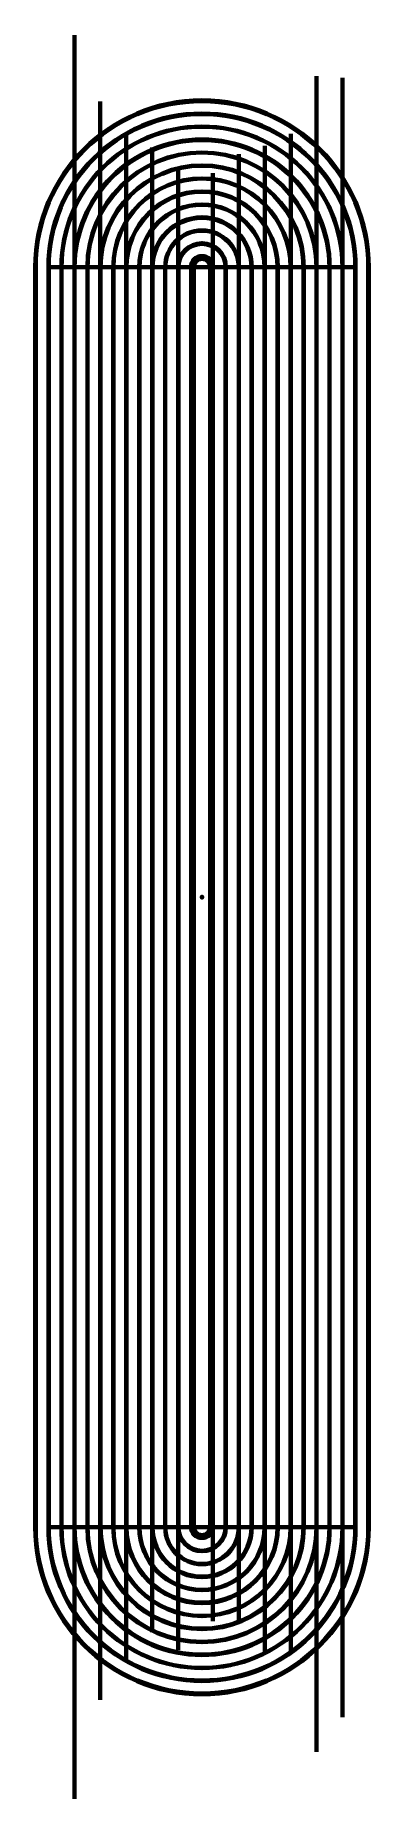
# Model space of a CAD drawing. Header units: millimetres. Extents: x -11 to 11, y -59 to 57.
import ezdxf

# ---------------------------------------------------------------- set-up
doc = ezdxf.new("R2010")
doc.units = ezdxf.units.MM
doc.layers.add('1', color=7, linetype='Continuous', true_color=0xffffff)
doc.layers.add('61', color=7, linetype='Continuous', true_color=0xffffff)

# ---------------------------------------------------------------- blocks, each defined once
blk = doc.blocks.new('InnerSeparator')
at = {"layer": '1', "color": 252, "linetype": 'Continuous', "lineweight": 35}
for p, q in [((-0.56, 41.5), (-0.56, -41.5)), ((-0.56, 41.5, 140), (-0.56, 41.5)), ((-0.56, 41.5, 140), (-0.56, -41.5, 140)), ((-0.53, 41.5, 140), (-0.53, 41.5)), ((-0.53, 41.5), (-0.53, -41.5)), ((-0.53, 41.5, 140), (-0.53, -41.5, 140)), ((0.53, -41.5), (0.53, 41.5)), ((0.53, 41.5, 140), (0.53, 41.5)), ((0.53, -41.5, 140), (0.53, 41.5, 140)), ((0.56, -41.5, 140), (0.56, 41.5, 140)), ((0.56, 41.5, 140), (0.56, 41.5)), ((0.56, -41.5), (0.56, 41.5)), ((-0.56, -41.5, 140), (-0.56, -41.5)), ((-0.53, -41.5, 140), (-0.53, -41.5)), ((0.53, -41.5, 140), (0.53, -41.5)), ((0.56, -41.5, 140), (0.56, -41.5))]:
    blk.add_line(p, q, dxfattribs=at)
at = {"layer": '1', "color": 163, "linetype": 'Continuous', "lineweight": 70}
for p, q in [((-0.56, 41.5), (-0.56, -41.5)), ((-0.53, -41.5, 140), (-0.53, 41.5, 140)), ((0.53, -41.5, 140), (0.53, 41.5, 140)), ((0.56, 41.5), (0.56, -41.5))]:
    blk.add_line(p, q, dxfattribs=at)
at = {"layer": '1', "color": 252, "linetype": 'Continuous', "lineweight": 35}
for centre, radius, start, end in [((0, 41.5, 140), 0.56, 0, 180), ((0, 41.5), 0.56, 0, 180), ((0, 41.5), 0.53, 0, 180), ((0, 41.5, 140), 0.53, 0, 180), ((0, -41.5, 140), 0.56, 180, 0), ((0, -41.5), 0.56, 180, 0), ((0, -41.5), 0.53, 180, 360), ((0, -41.5, 140), 0.53, 180, 360)]:
    blk.add_arc(centre, radius, start, end, dxfattribs=at)
at = {"layer": '1', "color": 163, "linetype": 'Continuous', "lineweight": 70}
for centre, radius, start, end in [((0, 41.5), 0.56, 0, 180), ((0, 41.5, 140), 0.53, 0, 180), ((0, -41.5), 0.56, 180, 0), ((0, -41.5, 140), 0.53, 180, 0)]:
    blk.add_arc(centre, radius, start, end, dxfattribs=at)
at = {"layer": '61', "color": 23, "linetype": 'Continuous', "lineweight": 70}
blk.add_point((0, 0), dxfattribs=at)
blk = doc.blocks.new('Aggregatschicht_13_DIM_1_42')
at = {"layer": '1', "color": 252, "linetype": 'Continuous', "lineweight": 35}
for p, q in [((-0.71, 41.5, 140), (-0.71, 41.5)), ((-0.71, 41.5), (-0.71, -41.5)), ((-0.71, 41.5, 140), (-0.71, -41.5, 140)), ((-0.56, 41.5, 140), (-0.56, 41.5)), ((-0.56, 41.5, 140), (-0.56, -41.5, 140)), ((-0.56, 41.5), (-0.56, -41.5)), ((0.56, -41.5, 140), (0.56, 41.5, 140)), ((0.56, 41.5, 140), (0.56, 41.5)), ((0.56, -41.5), (0.56, 41.5)), ((0.71, -41.5), (0.71, 41.5)), ((0.71, -41.5, 140), (0.71, 41.5, 140)), ((0.71, 41.5, 140), (0.71, 41.5)), ((-0.71, -41.5, 140), (-0.71, -41.5)), ((-0.56, -41.5, 140), (-0.56, -41.5)), ((0.56, -41.5, 140), (0.56, -41.5)), ((0.71, -41.5, 140), (0.71, -41.5))]:
    blk.add_line(p, q, dxfattribs=at)
at = {"layer": '1', "color": 163, "linetype": 'Continuous', "lineweight": 70}
for p, q in [((-0.71, 41.5), (-0.71, -41.5)), ((-0.56, -41.5, 140), (-0.56, 41.5, 140)), ((0.56, -41.5, 140), (0.56, 41.5, 140)), ((0.71, 41.5), (0.71, -41.5))]:
    blk.add_line(p, q, dxfattribs=at)
at = {"layer": '1', "color": 252, "linetype": 'Continuous', "lineweight": 35}
for centre, radius, start, end in [((0, 41.5, 140), 0.71, 0, 180), ((0, 41.5), 0.71, 0, 180), ((0, 41.5), 0.56, 0, 180), ((0, 41.5, 140), 0.56, 0, 180), ((0, -41.5, 140), 0.71, 180, 0), ((0, -41.5), 0.71, 180, 0), ((0, -41.5), 0.56, 180, 360), ((0, -41.5, 140), 0.56, 180, 360)]:
    blk.add_arc(centre, radius, start, end, dxfattribs=at)
at = {"layer": '1', "color": 163, "linetype": 'Continuous', "lineweight": 70}
for centre, radius, start, end in [((0, 41.5), 0.71, 0, 180), ((0, 41.5, 140), 0.56, 0, 180), ((0, -41.5), 0.71, 180, 0), ((0, -41.5, 140), 0.56, 180, 0)]:
    blk.add_arc(centre, radius, start, end, dxfattribs=at)
at = {"layer": '61', "color": 23, "linetype": 'Continuous', "lineweight": 70}
blk.add_point((0, 0), dxfattribs=at)
blk = doc.blocks.new('Kupferschicht_6_DIM_1_44_Length_140_withTAB')
at = {"layer": '1', "color": 163, "linetype": 'Continuous', "lineweight": 70}
for p, q in [((0.72, 4, 140), (0.72, 47.697126, 140)), ((0.72, 47.697126, 140), (0.72, 47.697126, 148)), ((0.72, 47.697126, 148), (0.72, 4, 148)), ((-0.72, -41.5), (-0.72, 41.5)), ((-0.71, -41.5, 148), (-0.71, 41.5, 148)), ((0.71, -41.5, 148), (0.71, 41.5, 148)), ((0.72, -41.5), (0.72, 41.5)), ((0.72, -4, 148), (0.72, 4, 148)), ((0.72, 4, 140), (0.72, -4, 140)), ((0.72, 4, 148), (0.72, 4, 140)), ((0.72, 4, 148), (0.72, 4, 140)), ((0.72, -47.672266, 148), (0.72, -4, 148)), ((0.72, -4, 140), (0.72, -4, 148)), ((0.72, -4, 148), (0.72, -4, 140)), ((0.72, -4, 140), (0.72, -47.672266, 140)), ((0.72, -47.672266, 140), (0.72, -47.672266, 148))]:
    blk.add_line(p, q, dxfattribs=at)
at = {"layer": '1', "color": 252, "linetype": 'Continuous', "lineweight": 35}
for p, q in [((-0.72, 41.5, 140), (-0.72, 41.5)), ((-0.72, 41.5), (-0.72, -41.5)), ((-0.72, 4, 140), (-0.72, 41.5, 140)), ((-0.71, 41.5), (-0.71, -41.5)), ((-0.71, 41.5, 140), (-0.71, 41.5)), ((-0.71, 41.5, 140), (-0.71, 4, 140)), ((0.71, -41.5), (0.71, 41.5)), ((0.71, -41.5, 140), (0.71, 41.5, 140)), ((0.71, 41.5, 140), (0.71, 41.5)), ((0.72, -41.5, 140), (0.72, 41.5, 140)), ((0.72, -41.5), (0.72, 41.5)), ((0.72, 41.5, 140), (0.72, 41.5)), ((-0.72, 4, 148), (-0.72, 4, 140)), ((-0.72, 4, 148), (-0.72, -4, 148)), ((-0.71, 4, 140), (-0.72, 4, 140)), ((-0.72, 4, 148), (-0.71, 4, 148)), ((-0.71, 4, 140), (-0.71, 4, 148)), ((-0.71, 4, 148), (-0.71, -4, 148)), ((-0.71, -4, 140), (-0.72, -4, 140)), ((-0.72, -4, 148), (-0.71, -4, 148)), ((-0.72, -41.5, 140), (-0.72, -4, 140)), ((-0.72, -4, 140), (-0.72, -4, 148)), ((-0.71, -4, 140), (-0.71, -41.5, 140)), ((-0.71, -4, 148), (-0.71, -4, 140)), ((-0.72, -41.5, 140), (-0.72, -41.5)), ((-0.71, -41.5, 140), (-0.71, -41.5)), ((0.71, -41.5, 140), (0.71, -41.5)), ((0.72, -41.5, 140), (0.72, -41.5))]:
    blk.add_line(p, q, dxfattribs=at)
at = {"layer": '1', "color": 252, "linetype": 'Continuous', "lineweight": 35, "extrusion": (0, 0, -1)}
for centre, start, end in [((0, 41.5, -140), 0, 180), ((0, -41.5, -140), 180, 0)]:
    blk.add_arc(centre, 0.72, start, end, dxfattribs=at)
at = {"layer": '1', "color": 252, "linetype": 'Continuous', "lineweight": 35}
for centre, radius, start, end in [((0, 41.5), 0.72, 0, 180), ((0, 41.490069, 140), 0.710069, 0.801327, 179.198673), ((0, 41.490069), 0.710069, 0.801327, 179.198673), ((0, -41.5), 0.72, 180, 0), ((0, -41.5), 0.71, 180, 360), ((0, -41.5, 140), 0.71, 180, 360)]:
    blk.add_arc(centre, radius, start, end, dxfattribs=at)
at = {"layer": '1', "color": 163, "linetype": 'Continuous', "lineweight": 70}
for centre, radius, start, end in [((0, 41.5), 0.72, 0, 180), ((0, 41.490069, 148), 0.710069, 0.801327, 179.198673), ((0, -41.5), 0.72, 180, 0), ((0, -41.5, 148), 0.71, 180, 0)]:
    blk.add_arc(centre, radius, start, end, dxfattribs=at)
at = {"layer": '61', "color": 23, "linetype": 'Continuous', "lineweight": 70}
blk.add_point((0, 0), dxfattribs=at)
blk = doc.blocks.new('Aggregatschicht_12_DIM_3_12')
at = {"layer": '1', "color": 252, "linetype": 'Continuous', "lineweight": 35}
for p, q in [((-1.56, 41.5, 140), (-1.56, 41.5)), ((-1.56, 41.5), (-1.56, -41.5)), ((-1.56, 41.5, 140), (-1.56, -41.5, 140)), ((-0.72, 41.5), (-0.72, -41.5)), ((-0.72, 41.5, 140), (-0.72, -41.5, 140)), ((-0.72, 41.5, 140), (-0.72, 41.5)), ((0.72, 41.5, 140), (0.72, 41.5)), ((0.72, -41.5, 140), (0.72, 41.5, 140)), ((0.72, -41.5), (0.72, 41.5)), ((1.56, -41.5, 140), (1.56, 41.5, 140)), ((1.56, -41.5), (1.56, 41.5)), ((1.56, 41.5, 140), (1.56, 41.5)), ((-1.56, -41.5, 140), (-1.56, -41.5)), ((-0.72, -41.5, 140), (-0.72, -41.5)), ((0.72, -41.5, 140), (0.72, -41.5)), ((1.56, -41.5, 140), (1.56, -41.5))]:
    blk.add_line(p, q, dxfattribs=at)
at = {"layer": '1', "color": 163, "linetype": 'Continuous', "lineweight": 70}
for p, q in [((-1.56, 41.5), (-1.56, -41.5)), ((-0.72, -41.5, 140), (-0.72, 41.5, 140)), ((0.72, -41.5, 140), (0.72, 41.5, 140)), ((1.56, 41.5), (1.56, -41.5))]:
    blk.add_line(p, q, dxfattribs=at)
at = {"layer": '1', "color": 252, "linetype": 'Continuous', "lineweight": 35}
for centre, radius, start, end in [((0, 41.5, 140), 1.56, 0, 180), ((0, 41.5), 1.56, 0, 180), ((0, 41.5, 140), 0.72, 0, 180), ((0, 41.5), 0.72, 0, 180), ((0, -41.5, 140), 1.56, 180, 0), ((0, -41.5), 1.56, 180, 0), ((0, -41.5), 0.72, 180, 360), ((0, -41.5, 140), 0.72, 180, 360)]:
    blk.add_arc(centre, radius, start, end, dxfattribs=at)
at = {"layer": '1', "color": 163, "linetype": 'Continuous', "lineweight": 70}
for centre, radius, start, end in [((0, 41.5), 1.56, 0, 180), ((0, 41.5, 140), 0.72, 0, 180), ((0, -41.5), 1.56, 180, 0), ((0, -41.5, 140), 0.72, 180, 0)]:
    blk.add_arc(centre, radius, start, end, dxfattribs=at)
at = {"layer": '61', "color": 23, "linetype": 'Continuous', "lineweight": 70}
blk.add_point((0, 0), dxfattribs=at)
blk = doc.blocks.new('Aluminiumschicht_6_DIM_3_16_Length_140_withTAB')
at = {"layer": '1', "color": 163, "linetype": 'Continuous', "lineweight": 70}
for p, q in [((1.58, 4, 140), (1.58, 49.569638, 140)), ((1.58, 49.569638, 148), (1.58, 4, 148)), ((1.58, 49.569638, 140), (1.58, 49.569638, 148)), ((-1.58, 41.5), (-1.58, -41.5)), ((-1.56, -41.5, 148), (-1.56, 41.5, 148)), ((1.56, -41.5, 148), (1.56, 41.5, 148)), ((1.58, 41.5), (1.58, -41.5)), ((1.58, 4, 140), (1.58, -4, 140)), ((1.58, 4, 148), (1.58, 4, 140)), ((1.58, 4, 148), (1.58, 4, 140)), ((1.58, -4, 148), (1.58, 4, 148)), ((1.58, -4, 148), (1.58, -4, 140)), ((1.58, -48.009084, 148), (1.58, -4, 148)), ((1.58, -4, 140), (1.58, -48.009084, 140)), ((1.58, -4, 140), (1.58, -4, 148)), ((1.58, -48.009084, 140), (1.58, -48.009084, 148))]:
    blk.add_line(p, q, dxfattribs=at)
at = {"layer": '1', "color": 252, "linetype": 'Continuous', "lineweight": 35}
for p, q in [((-1.58, 41.5), (-1.58, -41.5)), ((-1.58, 4, 140), (-1.58, 41.5, 140)), ((-1.58, 41.5, 140), (-1.58, 41.5)), ((-1.56, 41.5, 140), (-1.56, 4, 140)), ((-1.56, 41.5), (-1.56, -41.5)), ((-1.56, 41.5, 140), (-1.56, 41.5)), ((1.56, -41.5), (1.56, 41.5)), ((1.56, -41.5, 140), (1.56, 41.5, 140)), ((1.56, 41.5, 140), (1.56, 41.5)), ((1.58, 41.5, 140), (1.58, 41.5)), ((1.58, -41.5, 140), (1.58, 41.5, 140)), ((1.58, -41.5), (1.58, 41.5)), ((-1.58, 4, 148), (-1.56, 4, 148)), ((-1.58, 4, 148), (-1.58, 4, 140)), ((-1.56, 4, 140), (-1.58, 4, 140)), ((-1.58, 4, 148), (-1.58, -4, 148)), ((-1.56, 4, 140), (-1.56, 4, 148)), ((-1.56, 4, 148), (-1.56, -4, 148)), ((-1.56, -4, 140), (-1.58, -4, 140)), ((-1.58, -41.5, 140), (-1.58, -4, 140)), ((-1.58, -4, 140), (-1.58, -4, 148)), ((-1.58, -4, 148), (-1.56, -4, 148)), ((-1.56, -4, 140), (-1.56, -41.5, 140)), ((-1.56, -4, 148), (-1.56, -4, 140)), ((-1.58, -41.5, 140), (-1.58, -41.5)), ((-1.56, -41.5, 140), (-1.56, -41.5)), ((1.56, -41.5, 140), (1.56, -41.5)), ((1.58, -41.5, 140), (1.58, -41.5))]:
    blk.add_line(p, q, dxfattribs=at)
for centre, radius, start, end in [((0, 41.5), 1.58, 0, 180), ((0, 41.480127, 140), 1.560127, 0.729873, 179.270127), ((0, 41.480127), 1.560127, 0.729873, 179.270127), ((0, -41.5), 1.58, 180, 0), ((0, -41.480127), 1.560127, 180.729873, 359.270127), ((0, -41.480127, 140), 1.560127, 180.729873, 359.270127)]:
    blk.add_arc(centre, radius, start, end, dxfattribs=at)
at = {"layer": '1', "color": 252, "linetype": 'Continuous', "lineweight": 35, "extrusion": (0, 0, -1)}
for centre, start, end in [((0, 41.5, -140), 0, 180), ((0, -41.5, -140), 180, 0)]:
    blk.add_arc(centre, 1.58, start, end, dxfattribs=at)
at = {"layer": '1', "color": 163, "linetype": 'Continuous', "lineweight": 70}
for centre, radius, start, end in [((0, 41.5), 1.58, 0, 180), ((0, 41.480127, 148), 1.560127, 0.729873, 179.270127), ((0, -41.5), 1.58, 180, 0), ((0, -41.480127, 148), 1.560127, 180.729873, 359.270127)]:
    blk.add_arc(centre, radius, start, end, dxfattribs=at)
at = {"layer": '61', "color": 23, "linetype": 'Continuous', "lineweight": 70}
blk.add_point((0, 0), dxfattribs=at)
blk = doc.blocks.new('Aggregatschicht_11_DIM_4_84')
at = {"layer": '1', "color": 252, "linetype": 'Continuous', "lineweight": 35}
for p, q in [((-2.42, 41.5), (-2.42, -41.5)), ((-2.42, 41.5, 140), (-2.42, -41.5, 140)), ((-2.42, 41.5, 140), (-2.42, 41.5)), ((-1.58, 41.5), (-1.58, -41.5)), ((-1.58, 41.5, 140), (-1.58, 41.5)), ((-1.58, 41.5, 140), (-1.58, -41.5, 140)), ((1.58, -41.5, 140), (1.58, 41.5, 140)), ((1.58, -41.5), (1.58, 41.5)), ((1.58, 41.5, 140), (1.58, 41.5)), ((2.42, 41.5, 140), (2.42, 41.5)), ((2.42, -41.5, 140), (2.42, 41.5, 140)), ((2.42, -41.5), (2.42, 41.5)), ((-2.42, -41.5, 140), (-2.42, -41.5)), ((-1.58, -41.5, 140), (-1.58, -41.5)), ((1.58, -41.5, 140), (1.58, -41.5)), ((2.42, -41.5, 140), (2.42, -41.5))]:
    blk.add_line(p, q, dxfattribs=at)
at = {"layer": '1', "color": 163, "linetype": 'Continuous', "lineweight": 70}
for p, q in [((-2.42, 41.5), (-2.42, -41.5)), ((-1.58, -41.5, 140), (-1.58, 41.5, 140)), ((1.58, -41.5, 140), (1.58, 41.5, 140)), ((2.42, 41.5), (2.42, -41.5))]:
    blk.add_line(p, q, dxfattribs=at)
at = {"layer": '1', "color": 252, "linetype": 'Continuous', "lineweight": 35}
for centre, radius, start, end in [((0, 41.5, 140), 2.42, 0, 180), ((0, 41.5), 2.42, 0, 180), ((0, 41.5, 140), 1.58, 0, 180), ((0, 41.5), 1.58, 0, 180), ((0, -41.5, 140), 2.42, 180, 0), ((0, -41.5), 2.42, 180, 0), ((0, -41.5), 1.58, 180, 360), ((0, -41.5, 140), 1.58, 180, 360)]:
    blk.add_arc(centre, radius, start, end, dxfattribs=at)
at = {"layer": '1', "color": 163, "linetype": 'Continuous', "lineweight": 70}
for centre, radius, start, end in [((0, 41.5), 2.42, 0, 180), ((0, 41.5, 140), 1.58, 0, 180), ((0, -41.5), 2.42, 180, 0), ((0, -41.5, 140), 1.58, 180, 0)]:
    blk.add_arc(centre, radius, start, end, dxfattribs=at)
at = {"layer": '61', "color": 23, "linetype": 'Continuous', "lineweight": 70}
blk.add_point((0, 0), dxfattribs=at)
blk = doc.blocks.new('Kupferschicht_5_DIM_4_86_Length_140_withTAB')
at = {"layer": '1', "color": 163, "linetype": 'Continuous', "lineweight": 70}
for p, q in [((2.43, 47.84, 140), (2.43, 47.84, 148)), ((2.43, 47.84, 148), (2.43, 4, 148)), ((2.43, 4, 140), (2.43, 47.84, 140)), ((-2.43, 41.5), (-2.43, -41.5)), ((-2.42, -41.5, 148), (-2.42, 41.5, 148)), ((2.42, -41.5, 148), (2.42, 41.5, 148)), ((2.43, 41.5), (2.43, -41.5)), ((2.43, -4, 148), (2.43, 4, 148)), ((2.43, 4, 148), (2.43, 4, 140)), ((2.43, 4, 148), (2.43, 4, 140)), ((2.43, 4, 140), (2.43, -4, 140)), ((2.43, -4, 140), (2.43, -48.94, 140)), ((2.43, -4, 148), (2.43, -4, 140)), ((2.43, -48.94, 148), (2.43, -4, 148)), ((2.43, -4, 140), (2.43, -4, 148)), ((2.43, -48.94, 140), (2.43, -48.94, 148))]:
    blk.add_line(p, q, dxfattribs=at)
at = {"layer": '1', "color": 252, "linetype": 'Continuous', "lineweight": 35}
for p, q in [((-2.43, 41.5, 140), (-2.43, 41.5)), ((-2.43, 4, 140), (-2.43, 41.5, 140)), ((-2.43, 41.5), (-2.43, -41.5)), ((-2.42, 41.5, 140), (-2.42, 41.5)), ((2.42, 41.5, 140), (2.42, 41.5)), ((2.43, 41.5, 140), (2.43, 41.5)), ((2.43, -41.5), (2.43, 41.5)), ((2.43, -41.5, 140), (2.43, 41.5, 140)), ((-2.43, 4, 148), (-2.43, -4, 148)), ((-2.43, 4, 148), (-2.42, 4, 148)), ((-2.43, 4, 148), (-2.43, 4, 140)), ((-2.42, 4, 140), (-2.43, 4, 140)), ((-2.42, 4, 140), (-2.42, 4, 148)), ((-2.43, -41.5, 140), (-2.43, -4, 140)), ((-2.43, -4, 148), (-2.42, -4, 148)), ((-2.43, -4, 140), (-2.43, -4, 148)), ((-2.42, -4, 140), (-2.43, -4, 140)), ((-2.42, -4, 148), (-2.42, -4, 140)), ((-2.43, -41.5, 140), (-2.43, -41.5)), ((-2.42, -41.5, 140), (-2.42, -41.5)), ((2.42, -41.5, 140), (2.42, -41.5)), ((2.43, -41.5, 140), (2.43, -41.5))]:
    blk.add_line(p, q, dxfattribs=at)
at = {"layer": '1', "color": 252, "linetype": 'Continuous', "lineweight": 35, "extrusion": (0, 0, -1)}
for centre, start, end in [((0, 41.5, -140), 0, 180), ((0, -41.5, -140), 180, 0)]:
    blk.add_arc(centre, 2.43, start, end, dxfattribs=at)
at = {"layer": '1', "color": 252, "linetype": 'Continuous', "lineweight": 35}
for centre, start, end in [((0, 41.5), 0, 180), ((0, -41.5), 180, 0)]:
    blk.add_arc(centre, 2.43, start, end, dxfattribs=at)
at = {"layer": '1', "color": 163, "linetype": 'Continuous', "lineweight": 70}
for centre, radius, start, end in [((0, 41.5), 2.43, 0, 180), ((0, 41.49, 148), 2.42, 0.2363, 179.7637), ((0, -41.5), 2.43, 180, 0), ((0, -41.49, 148), 2.42, 180.2363, 359.7637)]:
    blk.add_arc(centre, radius, start, end, dxfattribs=at)
at = {"layer": '1', "color": 252, "linetype": 'Continuous', "lineweight": 35}
for points in [[(2.42, 41.5, 140), (2.42, 42.35, 140), (1.99, 43.48, 140), (0.85, 43.91, 140), (-0.85, 43.91, 140), (-1.99, 43.48, 140), (-2.42, 42.35, 140), (-2.42, 41.5, 140)], [(2.42, 41.5), (2.42, 42.35), (1.99, 43.48), (0.85, 43.91), (-0.85, 43.91), (-1.99, 43.48), (-2.42, 42.35), (-2.42, 41.5)], [(-2.42, -41.5), (-2.42, -42.35), (-1.99, -43.48), (-0.85, -43.91), (0.85, -43.91), (1.99, -43.48), (2.42, -42.35), (2.42, -41.5)], [(-2.42, -41.5, 140), (-2.42, -42.35, 140), (-1.99, -43.48, 140), (-0.85, -43.91, 140), (0.85, -43.91, 140), (1.99, -43.48, 140), (2.42, -42.35, 140), (2.42, -41.5, 140)]]:
    blk.add_rational_spline(points, [0.585287090401, 0.585287090401, 0.552146031214, 0.585287090401, 0.585287090401, 0.552146031214, 0.585287090401, 0.585287090401], degree=4, knots=[0, 0, 0, 0, 0, 0.5, 0.5, 0.5, 1, 1, 1, 1, 1], dxfattribs=at)
for points, knots in [([(-2.42, 41.5), (-2.42, 39.88), (-2.42, 13.94), (-2.42, -13.73), (-2.42, -39.77), (-2.42, -41.5)], [0, 0, 0, 0, 0.058594, 0.9375, 1, 1, 1, 1]), ([(-2.42, 41.5, 140), (-2.42, 39.88, 140), (-2.42, 27.38, 140), (-2.42, 14.88, 140), (-2.42, 4, 140)], [0, 0, 0, 0, 0.129688, 1, 1, 1, 1]), ([(2.42, -41.5), (2.42, -39.77), (2.42, -13.73), (2.42, 13.94), (2.42, 39.88), (2.42, 41.5)], [0, 0, 0, 0, 0.0625, 0.941406, 1, 1, 1, 1]), ([(2.42, -41.5, 140), (2.42, -39.77, 140), (2.42, -13.73, 140), (2.42, 13.94, 140), (2.42, 39.88, 140), (2.42, 41.5, 140)], [0, 0, 0, 0, 0.0625, 0.941406, 1, 1, 1, 1]), ([(-2.42, -4, 140), (-2.42, -14.77, 140), (-2.42, -27.27, 140), (-2.42, -39.77, 140), (-2.42, -41.5, 140)], [0, 0, 0, 0, 0.861667, 1, 1, 1, 1])]:
    blk.add_open_spline(points, degree=3, knots=knots, dxfattribs=at)
blk.add_open_spline([(-2.42, 4, 148), (-2.42, 1.33, 148), (-2.42, -1.33, 148), (-2.42, -4, 148)], degree=3, dxfattribs=at)
at = {"layer": '61', "color": 23, "linetype": 'Continuous', "lineweight": 70}
blk.add_point((0, 0), dxfattribs=at)
blk = doc.blocks.new('Aggregatschicht_10_DIM_6_54')
at = {"layer": '1', "color": 252, "linetype": 'Continuous', "lineweight": 35}
for p, q in [((-3.27, 41.5, 140), (-3.27, 41.5)), ((-3.27, 41.5, 140), (-3.27, -41.5, 140)), ((-3.27, 41.5), (-3.27, -41.5)), ((-2.43, 41.5, 140), (-2.43, -41.5, 140)), ((-2.43, 41.5, 140), (-2.43, 41.5)), ((-2.43, 41.5), (-2.43, -41.5)), ((2.43, -41.5, 140), (2.43, 41.5, 140)), ((2.43, 41.5, 140), (2.43, 41.5)), ((2.43, -41.5), (2.43, 41.5)), ((3.27, -41.5), (3.27, 41.5)), ((3.27, -41.5, 140), (3.27, 41.5, 140)), ((3.27, 41.5, 140), (3.27, 41.5)), ((-3.27, -41.5, 140), (-3.27, -41.5)), ((-2.43, -41.5, 140), (-2.43, -41.5)), ((2.43, -41.5, 140), (2.43, -41.5)), ((3.27, -41.5, 140), (3.27, -41.5))]:
    blk.add_line(p, q, dxfattribs=at)
at = {"layer": '1', "color": 163, "linetype": 'Continuous', "lineweight": 70}
for p, q in [((-3.27, -41.5), (-3.27, 41.5)), ((-2.43, -41.5, 140), (-2.43, 41.5, 140)), ((2.43, -41.5, 140), (2.43, 41.5, 140)), ((3.27, -41.5), (3.27, 41.5))]:
    blk.add_line(p, q, dxfattribs=at)
at = {"layer": '1', "color": 252, "linetype": 'Continuous', "lineweight": 35}
for centre, radius, start, end in [((0, 41.5, 140), 3.27, 0, 180), ((0, 41.5), 3.27, 0, 180), ((0, 41.5, 140), 2.43, 0, 180), ((0, 41.5), 2.43, 0, 180), ((0, -41.5, 140), 3.27, 180, 0), ((0, -41.5), 3.27, 180, 0), ((0, -41.5), 2.43, 180, 360), ((0, -41.5, 140), 2.43, 180, 360)]:
    blk.add_arc(centre, radius, start, end, dxfattribs=at)
at = {"layer": '1', "color": 163, "linetype": 'Continuous', "lineweight": 70}
for centre, radius, start, end in [((0, 41.5), 3.27, 0, 180), ((0, 41.5, 140), 2.43, 0, 180), ((0, -41.5), 3.27, 180, 0), ((0, -41.5, 140), 2.43, 180, 0)]:
    blk.add_arc(centre, radius, start, end, dxfattribs=at)
at = {"layer": '61', "color": 23, "linetype": 'Continuous', "lineweight": 70}
blk.add_point((0, 0), dxfattribs=at)
blk = doc.blocks.new('Aluminiumschicht_5_DIM_6_58_Length_140_withTAB')
at = {"layer": '1', "color": 163, "linetype": 'Continuous', "lineweight": 70}
for p, q in [((3.29, 48.41, 148), (3.29, 4, 148)), ((3.29, 48.41, 140), (3.29, 48.41, 148)), ((3.29, 4, 140), (3.29, 48.41, 140)), ((-3.29, 41.5), (-3.29, -41.5)), ((-3.27, -41.5, 148), (-3.27, 41.5, 148)), ((3.27, -41.5, 148), (3.27, 41.5, 148)), ((3.29, 41.5), (3.29, -41.5)), ((3.29, 4, 148), (3.29, 4, 140)), ((3.29, -4, 148), (3.29, 4, 148)), ((3.29, 4, 140), (3.29, -4, 140)), ((3.29, 4, 148), (3.29, 4, 140)), ((3.29, -4, 140), (3.29, -49.39, 140)), ((3.29, -49.39, 148), (3.29, -4, 148)), ((3.29, -4, 148), (3.29, -4, 140)), ((3.29, -4, 140), (3.29, -4, 148)), ((3.29, -49.39, 140), (3.29, -49.39, 148))]:
    blk.add_line(p, q, dxfattribs=at)
at = {"layer": '1', "color": 252, "linetype": 'Continuous', "lineweight": 35}
for p, q in [((-3.29, 4, 140), (-3.29, 41.5, 140)), ((-3.29, 41.5), (-3.29, -41.5)), ((-3.29, 41.5, 140), (-3.29, 41.5)), ((-3.27, 41.5, 140), (-3.27, 41.5)), ((3.27, 41.5, 140), (3.27, 41.5)), ((3.29, 41.5, 140), (3.29, 41.5)), ((3.29, -41.5, 140), (3.29, 41.5, 140)), ((3.29, -41.5), (3.29, 41.5)), ((-3.29, 4, 148), (-3.29, 4, 140)), ((-3.27, 4, 140), (-3.29, 4, 140)), ((-3.29, 4, 148), (-3.27, 4, 148)), ((-3.29, 4, 148), (-3.29, -4, 148)), ((-3.27, 4, 140), (-3.27, 4, 148)), ((-3.29, -4, 140), (-3.29, -4, 148)), ((-3.29, -4, 148), (-3.27, -4, 148)), ((-3.27, -4, 140), (-3.29, -4, 140)), ((-3.29, -41.5, 140), (-3.29, -4, 140)), ((-3.27, -4, 148), (-3.27, -4, 140)), ((-3.29, -41.5, 140), (-3.29, -41.5)), ((-3.27, -41.5, 140), (-3.27, -41.5)), ((3.27, -41.5, 140), (3.27, -41.5)), ((3.29, -41.5, 140), (3.29, -41.5))]:
    blk.add_line(p, q, dxfattribs=at)
at = {"layer": '1', "color": 252, "linetype": 'Continuous', "lineweight": 35, "extrusion": (0, 0, -1)}
for centre, start, end in [((0, 41.5, -140), 0, 180), ((0, -41.5, -140), 180, 0)]:
    blk.add_arc(centre, 3.29, start, end, dxfattribs=at)
at = {"layer": '1', "color": 252, "linetype": 'Continuous', "lineweight": 35}
for centre, start, end in [((0, 41.5), 0, 180), ((0, -41.5), 180, 0)]:
    blk.add_arc(centre, 3.29, start, end, dxfattribs=at)
at = {"layer": '1', "color": 163, "linetype": 'Continuous', "lineweight": 70}
for centre, radius, start, end in [((0, 41.5), 3.29, 0, 180), ((0, 41.48, 148), 3.27, 0.3494, 179.6506), ((0, -41.5), 3.29, 180, 0), ((0, -41.48, 148), 3.27, 180.3494, 359.6506)]:
    blk.add_arc(centre, radius, start, end, dxfattribs=at)
at = {"layer": '1', "color": 252, "linetype": 'Continuous', "lineweight": 35}
for points in [[(3.27, 41.5, 140), (3.26, 42.65, 140), (2.68, 44.18, 140), (1.15, 44.75, 140), (-1.15, 44.75, 140), (-2.68, 44.18, 140), (-3.26, 42.65, 140), (-3.27, 41.5, 140)], [(3.27, 41.5), (3.26, 42.65), (2.68, 44.18), (1.15, 44.75), (-1.15, 44.75), (-2.68, 44.18), (-3.26, 42.65), (-3.27, 41.5)], [(-3.27, -41.5), (-3.26, -42.65), (-2.68, -44.18), (-1.15, -44.75), (1.15, -44.75), (2.68, -44.18), (3.26, -42.65), (3.27, -41.5)], [(-3.27, -41.5, 140), (-3.26, -42.65, 140), (-2.68, -44.18, 140), (-1.15, -44.75, 140), (1.15, -44.75, 140), (2.68, -44.18, 140), (3.26, -42.65, 140), (3.27, -41.5, 140)]]:
    blk.add_rational_spline(points, [0.585048740718, 0.585048740718, 0.552079233305, 0.585048740718, 0.585048740718, 0.552079233305, 0.585048740718, 0.585048740718], degree=4, knots=[0, 0, 0, 0, 0, 0.5, 0.5, 0.5, 1, 1, 1, 1, 1], dxfattribs=at)
for points, knots in [([(-3.27, 41.5, 140), (-3.27, 40.66, 140), (-3.27, 28.16, 140), (-3.27, 15.66, 140), (-3.27, 4, 140)], [0, 0, 0, 0, 0.067005, 1, 1, 1, 1]), ([(-3.27, 41.5), (-3.27, 40.66), (-3.27, 13.86), (-3.27, -13.81), (-3.27, -40.64), (-3.27, -41.5)], [0, 0, 0, 0, 0.030273, 0.96875, 1, 1, 1, 1]), ([(3.27, -41.5, 140), (3.27, -40.64, 140), (3.27, -13.81, 140), (3.27, 13.86, 140), (3.27, 40.66, 140), (3.27, 41.5, 140)], [0, 0, 0, 0, 0.03125, 0.969727, 1, 1, 1, 1]), ([(3.27, -41.5), (3.27, -40.64), (3.27, -13.81), (3.27, 13.86), (3.27, 40.66), (3.27, 41.5)], [0, 0, 0, 0, 0.03125, 0.969727, 1, 1, 1, 1]), ([(-3.27, -4, 140), (-3.27, -15.64, 140), (-3.27, -28.14, 140), (-3.27, -40.64, 140), (-3.27, -41.5, 140)], [0, 0, 0, 0, 0.930833, 1, 1, 1, 1])]:
    blk.add_open_spline(points, degree=3, knots=knots, dxfattribs=at)
blk.add_open_spline([(-3.27, 4, 148), (-3.27, 1.33, 148), (-3.27, -1.33, 148), (-3.27, -4, 148)], degree=3, dxfattribs=at)
at = {"layer": '61', "color": 23, "linetype": 'Continuous', "lineweight": 70}
blk.add_point((0, 0), dxfattribs=at)
blk = doc.blocks.new('Aggregatschicht_9_DIM_8_26')
at = {"layer": '1', "color": 252, "linetype": 'Continuous', "lineweight": 35}
for p, q in [((-4.13, 41.5, 140), (-4.13, -41.5, 140)), ((-4.13, 41.5, 140), (-4.13, 41.5)), ((-4.13, 41.5), (-4.13, -41.5)), ((-3.29, 41.5, 140), (-3.29, 41.5)), ((-3.29, 41.5), (-3.29, -41.5)), ((-3.29, 41.5, 140), (-3.29, -41.5, 140)), ((3.29, -41.5, 140), (3.29, 41.5, 140)), ((3.29, 41.5, 140), (3.29, 41.5)), ((3.29, -41.5), (3.29, 41.5)), ((4.13, 41.5, 140), (4.13, 41.5)), ((4.13, -41.5, 140), (4.13, 41.5, 140)), ((4.13, -41.5), (4.13, 41.5)), ((-4.13, -41.5, 140), (-4.13, -41.5)), ((-3.29, -41.5, 140), (-3.29, -41.5)), ((3.29, -41.5, 140), (3.29, -41.5)), ((4.13, -41.5, 140), (4.13, -41.5))]:
    blk.add_line(p, q, dxfattribs=at)
at = {"layer": '1', "color": 163, "linetype": 'Continuous', "lineweight": 70}
for p, q in [((-4.13, 41.5), (-4.13, -41.5)), ((-3.29, -41.5, 140), (-3.29, 41.5, 140)), ((3.29, -41.5, 140), (3.29, 41.5, 140)), ((4.13, 41.5), (4.13, -41.5))]:
    blk.add_line(p, q, dxfattribs=at)
at = {"layer": '1', "color": 252, "linetype": 'Continuous', "lineweight": 35}
for centre, radius, start, end in [((0, 41.5), 4.13, 0, 180), ((0, 41.5, 140), 4.13, 0, 180), ((0, 41.5, 140), 3.29, 0, 180), ((0, 41.5), 3.29, 0, 180), ((0, -41.5), 4.13, 180, 0), ((0, -41.5, 140), 4.13, 180, 0), ((0, -41.5, 140), 3.29, 180, 360), ((0, -41.5), 3.29, 180, 360)]:
    blk.add_arc(centre, radius, start, end, dxfattribs=at)
at = {"layer": '1', "color": 163, "linetype": 'Continuous', "lineweight": 70}
for centre, radius, start, end in [((0, 41.5), 4.13, 0, 180), ((0, 41.5, 140), 3.29, 0, 180), ((0, -41.5), 4.13, 180, 0), ((0, -41.5, 140), 3.29, 180, 0)]:
    blk.add_arc(centre, radius, start, end, dxfattribs=at)
at = {"layer": '61', "color": 23, "linetype": 'Continuous', "lineweight": 70}
blk.add_point((0, 0), dxfattribs=at)
blk = doc.blocks.new('Kupferschicht_4_DIM_8_28_Length_140_withTAB')
at = {"layer": '1', "color": 163, "linetype": 'Continuous', "lineweight": 70}
for p, q in [((4.14, 49.72, 140), (4.14, 49.72, 148)), ((4.14, 4, 140), (4.14, 49.72, 140)), ((4.14, 49.72, 148), (4.14, 4, 148)), ((-4.14, -41.5), (-4.14, 41.5)), ((-4.13, -41.5, 148), (-4.13, 41.5, 148)), ((4.13, -41.5, 148), (4.13, 41.5, 148)), ((4.14, -41.5), (4.14, 41.5)), ((4.14, -4, 148), (4.14, 4, 148)), ((4.14, 4, 148), (4.14, 4, 140)), ((4.14, 4, 148), (4.14, 4, 140)), ((4.14, 4, 140), (4.14, -4, 140)), ((4.14, -4, 148), (4.14, -4, 140)), ((4.14, -4, 140), (4.14, -4, 148)), ((4.14, -49.5, 148), (4.14, -4, 148)), ((4.14, -4, 140), (4.14, -49.5, 140)), ((4.14, -49.5, 140), (4.14, -49.5, 148))]:
    blk.add_line(p, q, dxfattribs=at)
at = {"layer": '1', "color": 252, "linetype": 'Continuous', "lineweight": 35}
for p, q in [((-4.14, 41.5, 140), (-4.14, 41.5)), ((-4.14, 41.5), (-4.14, -41.5)), ((-4.14, 4, 140), (-4.14, 41.5, 140)), ((-4.13, 41.5, 140), (-4.13, 41.5)), ((4.13, 41.5, 140), (4.13, 41.5)), ((4.14, -41.5), (4.14, 41.5)), ((4.14, -41.5, 140), (4.14, 41.5, 140)), ((4.14, 41.5, 140), (4.14, 41.5)), ((-4.14, 4, 148), (-4.13, 4, 148)), ((-4.14, 4, 148), (-4.14, -4, 148)), ((-4.14, 4, 148), (-4.14, 4, 140)), ((-4.13, 4, 140), (-4.14, 4, 140)), ((-4.13, 4, 140), (-4.13, 4, 148)), ((-4.13, -4, 140), (-4.14, -4, 140)), ((-4.14, -4, 148), (-4.13, -4, 148)), ((-4.14, -4, 140), (-4.14, -4, 148)), ((-4.14, -41.5, 140), (-4.14, -4, 140)), ((-4.13, -4, 148), (-4.13, -4, 140)), ((-4.14, -41.5, 140), (-4.14, -41.5)), ((-4.13, -41.5, 140), (-4.13, -41.5)), ((4.13, -41.5, 140), (4.13, -41.5)), ((4.14, -41.5, 140), (4.14, -41.5))]:
    blk.add_line(p, q, dxfattribs=at)
at = {"layer": '1', "color": 252, "linetype": 'Continuous', "lineweight": 35, "extrusion": (0, 0, -1)}
for centre, start, end in [((0, 41.5, -140), 0, 180), ((0, -41.5, -140), 180, 0)]:
    blk.add_arc(centre, 4.14, start, end, dxfattribs=at)
at = {"layer": '1', "color": 252, "linetype": 'Continuous', "lineweight": 35}
for centre, start, end in [((0, 41.5), 0, 180), ((0, -41.5), 180, 0)]:
    blk.add_arc(centre, 4.14, start, end, dxfattribs=at)
at = {"layer": '1', "color": 163, "linetype": 'Continuous', "lineweight": 70}
for centre, radius, start, end in [((0, 41.5), 4.14, 0, 180), ((0, 41.49, 148), 4.13, 0.1386, 179.8614), ((0, -41.5), 4.14, 180, 0), ((0, -41.49, 148), 4.13, 180.1386, 359.8614)]:
    blk.add_arc(centre, radius, start, end, dxfattribs=at)
at = {"layer": '1', "color": 252, "linetype": 'Continuous', "lineweight": 35}
for points in [[(4.13, 41.5, 140), (4.13, 42.96, 140), (3.39, 44.89, 140), (1.46, 45.62, 140), (-1.46, 45.62, 140), (-3.39, 44.89, 140), (-4.13, 42.96, 140), (-4.13, 41.5, 140)], [(4.13, 41.5), (4.13, 42.96), (3.39, 44.89), (1.46, 45.62), (-1.46, 45.62), (-3.39, 44.89), (-4.13, 42.96), (-4.13, 41.5)], [(-4.13, -41.5, 140), (-4.13, -42.96, 140), (-3.39, -44.89, 140), (-1.46, -45.62, 140), (1.46, -45.62, 140), (3.39, -44.89, 140), (4.13, -42.96, 140), (4.13, -41.5, 140)], [(-4.13, -41.5), (-4.13, -42.96), (-3.39, -44.89), (-1.46, -45.62), (1.46, -45.62), (3.39, -44.89), (4.13, -42.96), (4.13, -41.5)]]:
    blk.add_rational_spline(points, [0.585493363275, 0.585493363275, 0.552203534571, 0.585493363275, 0.585493363275, 0.552203534571, 0.585493363275, 0.585493363275], degree=4, knots=[0, 0, 0, 0, 0, 0.5, 0.5, 0.5, 1, 1, 1, 1, 1], dxfattribs=at)
for points, knots in [([(-4.13, 41.5, 140), (-4.13, 38.47, 140), (-4.13, 25.97, 140), (-4.13, 13.47, 140), (-4.13, 4, 140)], [0, 0, 0, 0, 0.242083, 1, 1, 1, 1]), ([(-4.13, 41.5), (-4.13, 38.47), (-4.13, 14.27), (-4.13, -13.4), (-4.13, -38.04), (-4.13, -41.5)], [0, 0, 0, 0, 0.109375, 0.875, 1, 1, 1, 1]), ([(4.13, -41.5, 140), (4.13, -38.04, 140), (4.13, -13.4, 140), (4.13, 14.27, 140), (4.13, 38.47, 140), (4.13, 41.5, 140)], [0, 0, 0, 0, 0.125, 0.890625, 1, 1, 1, 1]), ([(4.13, -41.5), (4.13, -38.04), (4.13, -13.4), (4.13, 14.27), (4.13, 38.47), (4.13, 41.5)], [0, 0, 0, 0, 0.125, 0.890625, 1, 1, 1, 1]), ([(-4.13, -4, 140), (-4.13, -13.04, 140), (-4.13, -25.54, 140), (-4.13, -38.04, 140), (-4.13, -41.5, 140)], [0, 0, 0, 0, 0.723333, 1, 1, 1, 1])]:
    blk.add_open_spline(points, degree=3, knots=knots, dxfattribs=at)
blk.add_open_spline([(-4.13, 4, 148), (-4.13, 1.33, 148), (-4.13, -1.33, 148), (-4.13, -4, 148)], degree=3, dxfattribs=at)
at = {"layer": '61', "color": 23, "linetype": 'Continuous', "lineweight": 70}
blk.add_point((0, 0), dxfattribs=at)
blk = doc.blocks.new('Aggregatschicht_8_DIM_9_96')
at = {"layer": '1', "color": 252, "linetype": 'Continuous', "lineweight": 35}
for p, q in [((-4.98, 41.5), (-4.98, -41.5)), ((-4.98, 41.5, 140), (-4.98, 41.5)), ((-4.98, 41.5, 140), (-4.98, -41.5, 140)), ((-4.14, 41.5), (-4.14, -41.5)), ((-4.14, 41.5, 140), (-4.14, -41.5, 140)), ((-4.14, 41.5, 140), (-4.14, 41.5)), ((4.14, 41.5, 140), (4.14, 41.5)), ((4.14, -41.5, 140), (4.14, 41.5, 140)), ((4.14, -41.5), (4.14, 41.5)), ((4.98, -41.5), (4.98, 41.5)), ((4.98, -41.5, 140), (4.98, 41.5, 140)), ((4.98, 41.5, 140), (4.98, 41.5)), ((-4.98, -41.5, 140), (-4.98, -41.5)), ((-4.14, -41.5, 140), (-4.14, -41.5)), ((4.14, -41.5, 140), (4.14, -41.5)), ((4.98, -41.5, 140), (4.98, -41.5))]:
    blk.add_line(p, q, dxfattribs=at)
at = {"layer": '1', "color": 163, "linetype": 'Continuous', "lineweight": 70}
for p, q in [((-4.98, -41.5), (-4.98, 41.5)), ((-4.14, -41.5, 140), (-4.14, 41.5, 140)), ((4.14, -41.5, 140), (4.14, 41.5, 140)), ((4.98, -41.5), (4.98, 41.5))]:
    blk.add_line(p, q, dxfattribs=at)
at = {"layer": '1', "color": 252, "linetype": 'Continuous', "lineweight": 35}
for centre, radius, start, end in [((0, 41.5, 140), 4.98, 0, 180), ((0, 41.5), 4.98, 0, 180), ((0, 41.5, 140), 4.14, 0, 180), ((0, 41.5), 4.14, 0, 180), ((0, -41.5), 4.98, 180, 0), ((0, -41.5, 140), 4.98, 180, 0), ((0, -41.5, 140), 4.14, 180, 360), ((0, -41.5), 4.14, 180, 360)]:
    blk.add_arc(centre, radius, start, end, dxfattribs=at)
at = {"layer": '1', "color": 163, "linetype": 'Continuous', "lineweight": 70}
for centre, radius, start, end in [((0, 41.5), 4.98, 0, 180), ((0, 41.5, 140), 4.14, 0, 180), ((0, -41.5), 4.98, 180, 0), ((0, -41.5, 140), 4.14, 180, 0)]:
    blk.add_arc(centre, radius, start, end, dxfattribs=at)
at = {"layer": '61', "color": 23, "linetype": 'Continuous', "lineweight": 70}
blk.add_point((0, 0), dxfattribs=at)
blk = doc.blocks.new('Aluminiumschicht_4_DIM_10_00_Length_140_withTAB')
at = {"layer": '1', "color": 163, "linetype": 'Continuous', "lineweight": 70}
for p, q in [((5, 4, 140), (5, 50.16, 140)), ((5, 50.16, 148), (5, 4, 148)), ((5, 50.16, 140), (5, 50.16, 148)), ((-5, -41.5), (-5, 41.5)), ((-4.98, -41.5, 148), (-4.98, 41.5, 148)), ((4.98, -41.5, 148), (4.98, 41.5, 148)), ((5, -41.5), (5, 41.5)), ((5, -4, 148), (5, 4, 148)), ((5, 4, 140), (5, -4, 140)), ((5, 4, 148), (5, 4, 140)), ((5, 4, 148), (5, 4, 140)), ((5, -4, 140), (5, -4, 148)), ((5, -4, 148), (5, -4, 140)), ((5, -50.3, 148), (5, -4, 148)), ((5, -4, 140), (5, -50.3, 140)), ((5, -50.3, 140), (5, -50.3, 148))]:
    blk.add_line(p, q, dxfattribs=at)
at = {"layer": '1', "color": 252, "linetype": 'Continuous', "lineweight": 35}
for p, q in [((-5, 41.5), (-5, -41.5)), ((-5, 41.5, 140), (-5, 41.5)), ((-5, 4, 140), (-5, 41.5, 140)), ((-4.98, 41.5, 140), (-4.98, 41.5)), ((4.98, 41.5, 140), (4.98, 41.5)), ((5, -41.5, 140), (5, 41.5, 140)), ((5, -41.5), (5, 41.5)), ((5, 41.5, 140), (5, 41.5)), ((-5, 4, 148), (-5, 4, 140)), ((-5, 4, 148), (-4.98, 4, 148)), ((-4.98, 4, 140), (-5, 4, 140)), ((-5, 4, 148), (-5, -4, 148)), ((-4.98, 4, 148), (-4.98, 4, 140)), ((-4.98, -4, 140), (-5, -4, 140)), ((-5, -41.5, 140), (-5, -4, 140)), ((-5, -4, 140), (-5, -4, 148)), ((-5, -4, 148), (-4.98, -4, 148)), ((-4.98, -4, 140), (-4.98, -4, 148)), ((-5, -41.5, 140), (-5, -41.5)), ((-4.98, -41.5, 140), (-4.98, -41.5)), ((4.98, -41.5, 140), (4.98, -41.5)), ((5, -41.5, 140), (5, -41.5))]:
    blk.add_line(p, q, dxfattribs=at)
at = {"layer": '1', "color": 252, "linetype": 'Continuous', "lineweight": 35, "extrusion": (0, 0, -1)}
for centre, radius, start, end in [((0, 41.5, -140), 5, 0, 180), ((0, -41.5, -140), 5, 180, 0), ((0, -41.5, -140), 4.98, 180, 0), ((0, -41.5), 4.98, 180, 360)]:
    blk.add_arc(centre, radius, start, end, dxfattribs=at)
at = {"layer": '1', "color": 252, "linetype": 'Continuous', "lineweight": 35}
for centre, start, end in [((0, 41.5), 0, 180), ((0, -41.5), 180, 0)]:
    blk.add_arc(centre, 5, start, end, dxfattribs=at)
at = {"layer": '1', "color": 163, "linetype": 'Continuous', "lineweight": 70}
for centre, radius, start, end in [((0, 41.5), 5, 0, 180), ((0, 41.48, 148), 4.98, 0.2296, 179.7704), ((0, -41.5), 5, 180, 0), ((0, -41.5, 148), 4.98, 180, 0)]:
    blk.add_arc(centre, radius, start, end, dxfattribs=at)
at = {"layer": '1', "color": 252, "linetype": 'Continuous', "lineweight": 35}
for points in [[(-4.98, 41.5), (-4.97, 43.26), (-4.09, 45.58), (-1.76, 46.46), (1.76, 46.46), (4.09, 45.58), (4.97, 43.26), (4.98, 41.5)], [(-4.98, 41.5, 140), (-4.97, 43.26, 140), (-4.09, 45.58, 140), (-1.76, 46.46, 140), (1.76, 46.46, 140), (4.09, 45.58, 140), (4.97, 43.26, 140), (4.98, 41.5, 140)]]:
    blk.add_rational_spline(points, [0.585301074437, 0.585301074437, 0.552149938527, 0.585301074437, 0.585301074437, 0.552149938527, 0.585301074437, 0.585301074437], degree=4, knots=[0, 0, 0, 0, 0, 0.5, 0.5, 0.5, 1, 1, 1, 1, 1], dxfattribs=at)
for points, knots in [([(-4.98, -41.5), (-4.98, -15.56), (-4.98, 12.1), (-4.98, 39.77), (-4.98, 41.5)], [0, 0, 0, 0, 0.9375, 1, 1, 1, 1]), ([(-4.98, 4, 140), (-4.98, 14.77, 140), (-4.98, 27.27, 140), (-4.98, 39.77, 140), (-4.98, 41.5, 140)], [0, 0, 0, 0, 0.861667, 1, 1, 1, 1]), ([(4.98, 41.5, 140), (4.98, 39.77, 140), (4.98, 12.1, 140), (4.98, -15.56, 140), (4.98, -41.5, 140)], [0, 0, 0, 0, 0.0625, 1, 1, 1, 1]), ([(4.98, 41.5), (4.98, 39.77), (4.98, 12.1), (4.98, -15.56), (4.98, -41.5)], [0, 0, 0, 0, 0.0625, 1, 1, 1, 1])]:
    blk.add_open_spline(points, degree=3, knots=knots, dxfattribs=at)
for points in [[(-4.98, -4, 148), (-4.98, -1.33, 148), (-4.98, 1.33, 148), (-4.98, 4, 148)], [(-4.98, -41.5, 140), (-4.98, -29, 140), (-4.98, -16.5, 140), (-4.98, -4, 140)]]:
    blk.add_open_spline(points, degree=3, dxfattribs=at)
at = {"layer": '61', "color": 23, "linetype": 'Continuous', "lineweight": 70}
blk.add_point((0, 0), dxfattribs=at)
blk = doc.blocks.new('Aggregatschicht_7_DIM_11_68')
at = {"layer": '1', "color": 252, "linetype": 'Continuous', "lineweight": 35}
for p, q in [((-5.84, 41.5, 140), (-5.84, 41.5)), ((-5.84, 41.5), (-5.84, -41.5)), ((-5.84, 41.5, 140), (-5.84, -41.5, 140)), ((-5, 41.5, 140), (-5, -41.5, 140)), ((-5, 41.5, 140), (-5, 41.5)), ((-5, 41.5), (-5, -41.5)), ((5, -41.5), (5, 41.5)), ((5, 41.5, 140), (5, 41.5)), ((5, -41.5, 140), (5, 41.5, 140)), ((5.84, 41.5, 140), (5.84, 41.5)), ((5.84, -41.5), (5.84, 41.5)), ((5.84, -41.5, 140), (5.84, 41.5, 140)), ((-5.84, -41.5, 140), (-5.84, -41.5)), ((-5, -41.5, 140), (-5, -41.5)), ((5, -41.5, 140), (5, -41.5)), ((5.84, -41.5, 140), (5.84, -41.5))]:
    blk.add_line(p, q, dxfattribs=at)
at = {"layer": '1', "color": 163, "linetype": 'Continuous', "lineweight": 70}
for p, q in [((-5.84, 41.5), (-5.84, -41.5)), ((-5, -41.5, 140), (-5, 41.5, 140)), ((5, -41.5, 140), (5, 41.5, 140)), ((5.84, 41.5), (5.84, -41.5))]:
    blk.add_line(p, q, dxfattribs=at)
at = {"layer": '1', "color": 252, "linetype": 'Continuous', "lineweight": 35}
for centre, radius, start, end in [((0, 41.5, 140), 5.84, 0, 180), ((0, 41.5), 5.84, 0, 180), ((0, 41.5), 5, 0, 180), ((0, 41.5, 140), 5, 0, 180), ((0, -41.5, 140), 5.84, 180, 0), ((0, -41.5), 5.84, 180, 0), ((0, -41.5), 5, 180, 360), ((0, -41.5, 140), 5, 180, 360)]:
    blk.add_arc(centre, radius, start, end, dxfattribs=at)
at = {"layer": '1', "color": 163, "linetype": 'Continuous', "lineweight": 70}
for centre, radius, start, end in [((0, 41.5), 5.84, 0, 180), ((0, 41.5, 140), 5, 0, 180), ((0, -41.5), 5.84, 180, 0), ((0, -41.5, 140), 5, 180, 0)]:
    blk.add_arc(centre, radius, start, end, dxfattribs=at)
at = {"layer": '61', "color": 23, "linetype": 'Continuous', "lineweight": 70}
blk.add_point((0, 0), dxfattribs=at)
blk = doc.blocks.new('Kupferschicht_3_DIM_11_70_Length_140_withTAB')
at = {"layer": '1', "color": 163, "linetype": 'Continuous', "lineweight": 70}
for p, q in [((5.85, 49.7, 148), (5.85, 4, 148)), ((5.85, 49.7, 140), (5.85, 49.7, 148)), ((5.85, 4, 140), (5.85, 49.7, 140)), ((-5.85, 41.5), (-5.85, -41.5)), ((-5.84, -41.5, 148), (-5.84, 41.5, 148)), ((5.84, -41.5, 148), (5.84, 41.5, 148)), ((5.85, 41.5), (5.85, -41.5)), ((5.85, -4, 148), (5.85, 4, 148)), ((5.85, 4, 148), (5.85, 4, 140)), ((5.85, 4, 140), (5.85, -4, 140)), ((5.85, 4, 148), (5.85, 4, 140)), ((5.85, -4, 140), (5.85, -50.3, 140)), ((5.85, -4, 140), (5.85, -4, 148)), ((5.85, -50.3, 148), (5.85, -4, 148)), ((5.85, -4, 148), (5.85, -4, 140)), ((5.85, -50.3, 140), (5.85, -50.3, 148))]:
    blk.add_line(p, q, dxfattribs=at)
at = {"layer": '1', "color": 252, "linetype": 'Continuous', "lineweight": 35}
for p, q in [((-5.85, 4, 140), (-5.85, 41.5, 140)), ((-5.85, 41.5), (-5.85, -41.5)), ((-5.85, 41.5, 140), (-5.85, 41.5)), ((-5.84, 41.5), (-5.84, -41.5)), ((-5.84, 41.5, 140), (-5.84, 4, 140)), ((-5.84, 41.5, 140), (-5.84, 41.5)), ((5.84, -41.5, 140), (5.84, 41.5, 140)), ((5.84, 41.5, 140), (5.84, 41.5)), ((5.84, -41.5), (5.84, 41.5)), ((5.85, -41.5), (5.85, 41.5)), ((5.85, -41.5, 140), (5.85, 41.5, 140)), ((5.85, 41.5, 140), (5.85, 41.5)), ((-5.85, 4, 140), (-5.84, 4, 140)), ((-5.85, 4, 148), (-5.84, 4, 148)), ((-5.85, 4, 148), (-5.85, -4, 148)), ((-5.85, 4, 148), (-5.85, 4, 140)), ((-5.84, 4, 140), (-5.84, 4, 148)), ((-5.84, 4, 148), (-5.84, -4, 148)), ((-5.85, -4, 140), (-5.84, -4, 140)), ((-5.85, -4, 140), (-5.85, -4, 148)), ((-5.85, -4, 148), (-5.84, -4, 148)), ((-5.85, -41.5, 140), (-5.85, -4, 140)), ((-5.84, -4, 148), (-5.84, -4, 140)), ((-5.84, -4, 140), (-5.84, -41.5, 140)), ((-5.85, -41.5, 140), (-5.85, -41.5)), ((-5.84, -41.5, 140), (-5.84, -41.5)), ((5.84, -41.5, 140), (5.84, -41.5)), ((5.85, -41.5, 140), (5.85, -41.5))]:
    blk.add_line(p, q, dxfattribs=at)
for centre, radius, start, end in [((0, 41.5), 5.85, 0, 180), ((0, 41.5, 140), 5.84, 0, 180), ((0, 41.5), 5.84, 0, 180), ((0, -41.5, 140), 5.84, 180, 360)]:
    blk.add_arc(centre, radius, start, end, dxfattribs=at)
at = {"layer": '1', "color": 252, "linetype": 'Continuous', "lineweight": 35, "extrusion": (0, 0, -1)}
for centre, start, end in [((0, 41.5, -140), 0, 180), ((0, -41.5, -140), 180, 0)]:
    blk.add_arc(centre, 5.85, start, end, dxfattribs=at)
at = {"layer": '1', "color": 163, "linetype": 'Continuous', "lineweight": 70}
for centre, radius, start, end in [((0, 41.5), 5.85, 0, 180), ((0, 41.5, 148), 5.84, 0, 180), ((0, -41.5), 5.85, 180, 0), ((0, -41.5, 148), 5.84, 180, 360)]:
    blk.add_arc(centre, radius, start, end, dxfattribs=at)
at = {"layer": '1', "color": 252, "linetype": 'Continuous', "lineweight": 35}
blk.add_rational_spline([(5.84, -41.5), (5.84, -42.96), (5.35, -44.59), (4.18, -45.83), (1.66, -47.29), (0, -47.67), (-1.66, -47.29), (-4.18, -45.83), (-5.35, -44.59), (-5.84, -42.96), (-5.84, -41.5)], [0.535898384862, 0.535898384862, 0.52948575604, 0.535898384862, 0.535898384862, 0.52948575604, 0.535898384862, 0.535898384862, 0.52948575604, 0.535898384862, 0.535898384862], degree=4, knots=[0, 0, 0, 0, 0, 0.333333, 0.333333, 0.333333, 0.666667, 0.666667, 0.666667, 1, 1, 1, 1, 1], dxfattribs=at)
at = {"layer": '61', "color": 23, "linetype": 'Continuous', "lineweight": 70}
blk.add_point((0, 0), dxfattribs=at)
blk = doc.blocks.new('Aggregatschicht_6_DIM_13_38')
at = {"layer": '1', "color": 252, "linetype": 'Continuous', "lineweight": 35}
for p, q in [((-6.69, 41.5, 140), (-6.69, -41.5, 140)), ((-6.69, 41.5), (-6.69, -41.5)), ((-6.69, 41.5, 140), (-6.69, 41.5)), ((-5.85, 41.5), (-5.85, -41.5)), ((-5.85, 41.5, 140), (-5.85, -41.5, 140)), ((-5.85, 41.5, 140), (-5.85, 41.5)), ((5.85, -41.5, 140), (5.85, 41.5, 140)), ((5.85, 41.5, 140), (5.85, 41.5)), ((5.85, -41.5), (5.85, 41.5)), ((6.69, -41.5), (6.69, 41.5)), ((6.69, 41.5, 140), (6.69, 41.5)), ((6.69, -41.5, 140), (6.69, 41.5, 140)), ((-6.69, -41.5, 140), (-6.69, -41.5)), ((-5.85, -41.5, 140), (-5.85, -41.5)), ((5.85, -41.5, 140), (5.85, -41.5)), ((6.69, -41.5, 140), (6.69, -41.5))]:
    blk.add_line(p, q, dxfattribs=at)
at = {"layer": '1', "color": 163, "linetype": 'Continuous', "lineweight": 70}
for p, q in [((-6.69, 41.5), (-6.69, -41.5)), ((-5.85, -41.5, 140), (-5.85, 41.5, 140)), ((5.85, -41.5, 140), (5.85, 41.5, 140)), ((6.69, 41.5), (6.69, -41.5))]:
    blk.add_line(p, q, dxfattribs=at)
at = {"layer": '1', "color": 252, "linetype": 'Continuous', "lineweight": 35}
for centre, radius, start, end in [((0, 41.5, 140), 6.69, 0, 180), ((0, 41.5), 6.69, 0, 180), ((0, 41.5, 140), 5.85, 0, 180), ((0, 41.5), 5.85, 0, 180), ((0, -41.5, 140), 6.69, 180, 0), ((0, -41.5), 6.69, 180, 0), ((0, -41.5), 5.85, 180, 360), ((0, -41.5, 140), 5.85, 180, 360)]:
    blk.add_arc(centre, radius, start, end, dxfattribs=at)
at = {"layer": '1', "color": 163, "linetype": 'Continuous', "lineweight": 70}
for centre, radius, start, end in [((0, 41.5), 6.69, 0, 180), ((0, 41.5, 140), 5.85, 0, 180), ((0, -41.5), 6.69, 180, 0), ((0, -41.5, 140), 5.85, 180, 360)]:
    blk.add_arc(centre, radius, start, end, dxfattribs=at)
at = {"layer": '61', "color": 23, "linetype": 'Continuous', "lineweight": 70}
blk.add_point((0, 0), dxfattribs=at)
blk = doc.blocks.new('Aluminiumschicht_3_DIM_13_42_Length_140_withTAB')
at = {"layer": '1', "color": 163, "linetype": 'Continuous', "lineweight": 70}
for p, q in [((6.71, 4, 140), (6.71, 52.86, 140)), ((6.71, 52.86, 140), (6.71, 52.86, 148)), ((6.71, 52.86, 148), (6.71, 4, 148)), ((-6.71, 41.5), (-6.71, -41.5)), ((-6.69, -41.5, 148), (-6.69, 41.5, 148)), ((6.69, -41.5, 148), (6.69, 41.5, 148)), ((6.71, 41.5), (6.71, -41.5)), ((6.71, 4, 140), (6.71, -4, 140)), ((6.71, 4, 148), (6.71, 4, 140)), ((6.71, 4, 148), (6.71, 4, 140)), ((6.71, -4, 148), (6.71, 4, 148)), ((6.71, -52.41, 148), (6.71, -4, 148)), ((6.71, -4, 140), (6.71, -52.41, 140)), ((6.71, -4, 148), (6.71, -4, 140)), ((6.71, -4, 140), (6.71, -4, 148)), ((6.71, -52.41, 140), (6.71, -52.41, 148))]:
    blk.add_line(p, q, dxfattribs=at)
at = {"layer": '1', "color": 252, "linetype": 'Continuous', "lineweight": 35}
for p, q in [((-6.71, 41.5), (-6.71, -41.5)), ((-6.71, 41.5, 140), (-6.71, 41.5)), ((-6.71, 4, 140), (-6.71, 41.5, 140)), ((-6.69, 41.5, 140), (-6.69, 41.5)), ((6.69, 41.5, 140), (6.69, 41.5)), ((6.71, -41.5), (6.71, 41.5)), ((6.71, 41.5, 140), (6.71, 41.5)), ((6.71, -41.5, 140), (6.71, 41.5, 140)), ((-6.71, 4, 148), (-6.71, 4, 140)), ((-6.71, 4, 148), (-6.71, -4, 148)), ((-6.71, 4, 148), (-6.69, 4, 148)), ((-6.69, 4, 140), (-6.71, 4, 140)), ((-6.69, 4, 140), (-6.69, 4, 148)), ((-6.69, -4, 140), (-6.71, -4, 140)), ((-6.71, -4, 148), (-6.69, -4, 148)), ((-6.71, -4, 140), (-6.71, -4, 148)), ((-6.71, -41.5, 140), (-6.71, -4, 140)), ((-6.69, -4, 148), (-6.69, -4, 140)), ((-6.71, -41.5, 140), (-6.71, -41.5)), ((-6.69, -41.5, 140), (-6.69, -41.5)), ((6.69, -41.5, 140), (6.69, -41.5)), ((6.71, -41.5, 140), (6.71, -41.5))]:
    blk.add_line(p, q, dxfattribs=at)
for centre, radius, start, end in [((0, 41.5), 6.71, 0, 180), ((0, -41.5), 6.71, 180, 0), ((0, -41.5), 6.69, 180, 360), ((0, -41.5, 140), 6.69, 180, 360)]:
    blk.add_arc(centre, radius, start, end, dxfattribs=at)
at = {"layer": '1', "color": 252, "linetype": 'Continuous', "lineweight": 35, "extrusion": (0, 0, -1)}
for centre, start, end in [((0, 41.5, -140), 0, 180), ((0, -41.5, -140), 180, 0)]:
    blk.add_arc(centre, 6.71, start, end, dxfattribs=at)
at = {"layer": '1', "color": 163, "linetype": 'Continuous', "lineweight": 70}
for centre, radius, start, end in [((0, 41.5), 6.71, 0, 180), ((0, 41.48, 148), 6.69, 0.171, 179.829), ((0, -41.5), 6.71, 180, 0), ((0, -41.5, 148), 6.69, 180, 360)]:
    blk.add_arc(centre, radius, start, end, dxfattribs=at)
at = {"layer": '1', "color": 252, "linetype": 'Continuous', "lineweight": 35}
for points in [[(6.69, 41.5), (6.68, 43.86), (5.5, 46.99), (2.36, 48.17), (-2.36, 48.17), (-5.5, 46.99), (-6.68, 43.86), (-6.69, 41.5)], [(6.69, 41.5, 140), (6.68, 43.86, 140), (5.5, 46.99, 140), (2.36, 48.17, 140), (-2.36, 48.17, 140), (-5.5, 46.99, 140), (-6.68, 43.86, 140), (-6.69, 41.5, 140)]]:
    blk.add_rational_spline(points, [0.585424781431, 0.585424781431, 0.552184447169, 0.585424781431, 0.585424781431, 0.552184447169, 0.585424781431, 0.585424781431], degree=4, knots=[0, 0, 0, 0, 0, 0.5, 0.5, 0.5, 1, 1, 1, 1, 1], dxfattribs=at)
for points, knots in [([(-6.69, 41.5), (-6.69, 39.77), (-6.69, 12.1), (-6.69, -15.56), (-6.69, -41.5)], [0, 0, 0, 0, 0.0625, 1, 1, 1, 1]), ([(-6.69, 41.5, 140), (-6.69, 39.77, 140), (-6.69, 27.27, 140), (-6.69, 14.77, 140), (-6.69, 4, 140)], [0, 0, 0, 0, 0.138333, 1, 1, 1, 1]), ([(6.69, -41.5), (6.69, -15.56), (6.69, 12.1), (6.69, 39.77), (6.69, 41.5)], [0, 0, 0, 0, 0.9375, 1, 1, 1, 1]), ([(6.69, -41.5, 140), (6.69, -15.56, 140), (6.69, 12.1, 140), (6.69, 39.77, 140), (6.69, 41.5, 140)], [0, 0, 0, 0, 0.9375, 1, 1, 1, 1])]:
    blk.add_open_spline(points, degree=3, knots=knots, dxfattribs=at)
for points in [[(-6.69, 4, 148), (-6.69, 1.33, 148), (-6.69, -1.33, 148), (-6.69, -4, 148)], [(-6.69, -4, 140), (-6.69, -16.5, 140), (-6.69, -29, 140), (-6.69, -41.5, 140)]]:
    blk.add_open_spline(points, degree=3, dxfattribs=at)
at = {"layer": '61', "color": 23, "linetype": 'Continuous', "lineweight": 70}
blk.add_point((0, 0), dxfattribs=at)
blk = doc.blocks.new('Aggregatschicht_5_DIM_15_10')
at = {"layer": '1', "color": 252, "linetype": 'Continuous', "lineweight": 35}
for p, q in [((-7.55, 41.5), (-7.55, -41.5)), ((-7.55, 41.5, 140), (-7.55, -41.5, 140)), ((-7.55, 41.5, 140), (-7.55, 41.5)), ((-6.71, 41.5, 140), (-6.71, -41.5, 140)), ((-6.71, 41.5, 140), (-6.71, 41.5)), ((-6.71, 41.5), (-6.71, -41.5)), ((6.71, -41.5, 140), (6.71, 41.5, 140)), ((6.71, 41.5, 140), (6.71, 41.5)), ((6.71, -41.5), (6.71, 41.5)), ((7.55, -41.5, 140), (7.55, 41.5, 140)), ((7.55, -41.5), (7.55, 41.5)), ((7.55, 41.5, 140), (7.55, 41.5)), ((-7.55, -41.5, 140), (-7.55, -41.5)), ((-6.71, -41.5, 140), (-6.71, -41.5)), ((6.71, -41.5, 140), (6.71, -41.5)), ((7.55, -41.5, 140), (7.55, -41.5))]:
    blk.add_line(p, q, dxfattribs=at)
at = {"layer": '1', "color": 163, "linetype": 'Continuous', "lineweight": 70}
for p, q in [((-7.55, 41.5), (-7.55, -41.5)), ((-6.71, -41.5, 140), (-6.71, 41.5, 140)), ((6.71, -41.5, 140), (6.71, 41.5, 140)), ((7.55, 41.5), (7.55, -41.5))]:
    blk.add_line(p, q, dxfattribs=at)
at = {"layer": '1', "color": 252, "linetype": 'Continuous', "lineweight": 35}
for centre, radius, start, end in [((0, 41.5), 7.55, 0, 180), ((0, 41.5, 140), 7.55, 0, 180), ((0, 41.5), 6.71, 0, 180), ((0, 41.5, 140), 6.71, 0, 180), ((0, -41.5), 7.55, 180, 0), ((0, -41.5, 140), 7.55, 180, 0), ((0, -41.5, 140), 6.71, 180, 360), ((0, -41.5), 6.71, 180, 360)]:
    blk.add_arc(centre, radius, start, end, dxfattribs=at)
at = {"layer": '1', "color": 163, "linetype": 'Continuous', "lineweight": 70}
for centre, radius, start, end in [((0, 41.5), 7.55, 0, 180), ((0, 41.5, 140), 6.71, 0, 180), ((0, -41.5), 7.55, 180, 0), ((0, -41.5, 140), 6.71, 180, 0)]:
    blk.add_arc(centre, radius, start, end, dxfattribs=at)
at = {"layer": '61', "color": 23, "linetype": 'Continuous', "lineweight": 70}
blk.add_point((0, 0), dxfattribs=at)
blk = doc.blocks.new('Kupferschicht_2_DIM_15_12_Length_140_withTAB')
at = {"layer": '1', "color": 163, "linetype": 'Continuous', "lineweight": 70}
for p, q in [((7.56, 56.29, 148), (7.56, 4, 148)), ((7.56, 4, 140), (7.56, 56.29, 140)), ((7.56, 56.29, 140), (7.56, 56.29, 148)), ((-7.56, 41.5), (-7.56, -41.5)), ((-7.55, -41.5, 148), (-7.55, 41.5, 148)), ((7.55, -41.5, 148), (7.55, 41.5, 148)), ((7.56, 41.5), (7.56, -41.5)), ((7.56, 4, 148), (7.56, 4, 140)), ((7.56, 4, 148), (7.56, 4, 140)), ((7.56, -4, 148), (7.56, 4, 148)), ((7.56, 4, 140), (7.56, -4, 140)), ((7.56, -54.08, 148), (7.56, -4, 148)), ((7.56, -4, 148), (7.56, -4, 140)), ((7.56, -4, 140), (7.56, -4, 148)), ((7.56, -4, 140), (7.56, -54.08, 140)), ((7.56, -54.08, 140), (7.56, -54.08, 148))]:
    blk.add_line(p, q, dxfattribs=at)
at = {"layer": '1', "color": 252, "linetype": 'Continuous', "lineweight": 35}
for p, q in [((-7.56, 41.5), (-7.56, -41.5)), ((-7.56, 4, 140), (-7.56, 41.5, 140)), ((-7.56, 41.5, 140), (-7.56, 41.5)), ((-7.55, 41.5, 140), (-7.55, 41.5)), ((7.55, 41.5, 140), (7.55, 41.5)), ((7.56, -41.5), (7.56, 41.5)), ((7.56, 41.5, 140), (7.56, 41.5)), ((7.56, -41.5, 140), (7.56, 41.5, 140)), ((-7.56, 4, 148), (-7.55, 4, 148)), ((-7.56, 4, 148), (-7.56, -4, 148)), ((-7.55, 4, 140), (-7.56, 4, 140)), ((-7.56, 4, 148), (-7.56, 4, 140)), ((-7.55, 4, 140), (-7.55, 4, 148)), ((-7.56, -4, 140), (-7.56, -4, 148)), ((-7.55, -4, 140), (-7.56, -4, 140)), ((-7.56, -41.5, 140), (-7.56, -4, 140)), ((-7.56, -4, 148), (-7.55, -4, 148)), ((-7.55, -4, 148), (-7.55, -4, 140)), ((-7.56, -41.5, 140), (-7.56, -41.5)), ((-7.55, -41.5, 140), (-7.55, -41.5)), ((7.55, -41.5, 140), (7.55, -41.5)), ((7.56, -41.5, 140), (7.56, -41.5))]:
    blk.add_line(p, q, dxfattribs=at)
for centre, radius, start, end in [((0, 41.5), 7.56, 0, 180), ((0, -41.5), 7.56, 180, 0), ((0, -41.5, 140), 7.55, 180, 360), ((0, -41.5), 7.55, 180, 360)]:
    blk.add_arc(centre, radius, start, end, dxfattribs=at)
at = {"layer": '1', "color": 252, "linetype": 'Continuous', "lineweight": 35, "extrusion": (0, 0, -1)}
for centre, start, end in [((0, 41.5, -140), 0, 180), ((0, -41.5, -140), 180, 0)]:
    blk.add_arc(centre, 7.56, start, end, dxfattribs=at)
at = {"layer": '1', "color": 163, "linetype": 'Continuous', "lineweight": 70}
for centre, radius, start, end in [((0, 41.5), 7.56, 0, 180), ((0, 41.49, 148), 7.55, 0.0758, 179.9242), ((0, -41.5), 7.56, 180, 0), ((0, -41.5, 148), 7.55, 180, 0)]:
    blk.add_arc(centre, radius, start, end, dxfattribs=at)
at = {"layer": '1', "color": 252, "linetype": 'Continuous', "lineweight": 35}
for points in [[(7.55, 41.5, 140), (7.55, 44.17, 140), (6.21, 47.71, 140), (2.67, 49.04, 140), (-2.67, 49.04, 140), (-6.21, 47.71, 140), (-7.55, 44.17, 140), (-7.55, 41.5, 140)], [(7.55, 41.5), (7.55, 44.17), (6.21, 47.71), (2.67, 49.04), (-2.67, 49.04), (-6.21, 47.71), (-7.55, 44.17), (-7.55, 41.5)]]:
    blk.add_rational_spline(points, [0.585625951929, 0.585625951929, 0.552240347485, 0.585625951929, 0.585625951929, 0.552240347485, 0.585625951929, 0.585625951929], degree=4, knots=[0, 0, 0, 0, 0, 0.5, 0.5, 0.5, 1, 1, 1, 1, 1], dxfattribs=at)
for points, knots in [([(-7.55, 41.5), (-7.55, 34.58), (-7.55, 6.92), (-7.55, -20.75), (-7.55, -41.5)], [0, 0, 0, 0, 0.25, 1, 1, 1, 1]), ([(-7.55, 41.5, 140), (-7.55, 34.58, 140), (-7.55, 22.08, 140), (-7.55, 9.58, 140), (-7.55, 4, 140)], [0, 0, 0, 0, 0.553333, 1, 1, 1, 1]), ([(7.55, -41.5), (7.55, -20.75), (7.55, 6.92), (7.55, 34.58), (7.55, 41.5)], [0, 0, 0, 0, 0.75, 1, 1, 1, 1]), ([(7.55, -41.5, 140), (7.55, -20.75, 140), (7.55, 6.92, 140), (7.55, 34.58, 140), (7.55, 41.5, 140)], [0, 0, 0, 0, 0.75, 1, 1, 1, 1])]:
    blk.add_open_spline(points, degree=3, knots=knots, dxfattribs=at)
for points in [[(-7.55, 4, 148), (-7.55, 1.33, 148), (-7.55, -1.33, 148), (-7.55, -4, 148)], [(-7.55, -4, 140), (-7.55, -16.5, 140), (-7.55, -29, 140), (-7.55, -41.5, 140)]]:
    blk.add_open_spline(points, degree=3, dxfattribs=at)
at = {"layer": '61', "color": 23, "linetype": 'Continuous', "lineweight": 70}
blk.add_point((0, 0), dxfattribs=at)
blk = doc.blocks.new('Aggregatschicht_4_DIM_16_80')
at = {"layer": '1', "color": 252, "linetype": 'Continuous', "lineweight": 35}
for p, q in [((-8.4, 41.5), (-8.4, -41.5)), ((-8.4, 41.5, 140), (-8.4, -41.5, 140)), ((-8.4, 41.5, 140), (-8.4, 41.5)), ((-7.56, 41.5, 140), (-7.56, -41.5, 140)), ((-7.56, 41.5, 140), (-7.56, 41.5)), ((-7.56, 41.5), (-7.56, -41.5)), ((7.56, -41.5, 140), (7.56, 41.5, 140)), ((7.56, 41.5, 140), (7.56, 41.5)), ((7.56, -41.5), (7.56, 41.5)), ((8.4, 41.5, 140), (8.4, 41.5)), ((8.4, -41.5, 140), (8.4, 41.5, 140)), ((8.4, -41.5), (8.4, 41.5)), ((-8.4, -41.5, 140), (-8.4, -41.5)), ((-7.56, -41.5, 140), (-7.56, -41.5)), ((7.56, -41.5, 140), (7.56, -41.5)), ((8.4, -41.5, 140), (8.4, -41.5))]:
    blk.add_line(p, q, dxfattribs=at)
at = {"layer": '1', "color": 163, "linetype": 'Continuous', "lineweight": 70}
for p, q in [((-8.4, -41.5), (-8.4, 41.5)), ((-7.56, -41.5, 140), (-7.56, 41.5, 140)), ((7.56, -41.5, 140), (7.56, 41.5, 140)), ((8.4, -41.5), (8.4, 41.5))]:
    blk.add_line(p, q, dxfattribs=at)
at = {"layer": '1', "color": 252, "linetype": 'Continuous', "lineweight": 35}
for centre, radius, start, end in [((0, 41.5), 8.4, 0, 180), ((0, 41.5, 140), 8.4, 0, 180), ((0, 41.5, 140), 7.56, 0, 180), ((0, 41.5), 7.56, 0, 180), ((0, -41.5, 140), 8.4, 180, 0), ((0, -41.5), 8.4, 180, 0), ((0, -41.5), 7.56, 180, 360), ((0, -41.5, 140), 7.56, 180, 360)]:
    blk.add_arc(centre, radius, start, end, dxfattribs=at)
at = {"layer": '1', "color": 163, "linetype": 'Continuous', "lineweight": 70}
for centre, radius, start, end in [((0, 41.5), 8.4, 0, 180), ((0, 41.5, 140), 7.56, 0, 180), ((0, -41.5), 8.4, 180, 0), ((0, -41.5, 140), 7.56, 180, 0)]:
    blk.add_arc(centre, radius, start, end, dxfattribs=at)
at = {"layer": '61', "color": 23, "linetype": 'Continuous', "lineweight": 70}
blk.add_point((0, 0), dxfattribs=at)
blk = doc.blocks.new('Aluminiumschicht_2_DIM_16_84_Length_140_withTAB')
at = {"layer": '1', "color": 163, "linetype": 'Continuous', "lineweight": 70}
for p, q in [((8.42, 4, 140), (8.42, 59.38, 140)), ((8.42, 59.38, 140), (8.42, 59.38, 148)), ((8.42, 59.38, 148), (8.42, 4, 148)), ((-8.42, 41.5), (-8.42, -41.5)), ((-8.4, -41.5, 148), (-8.4, 41.5, 148)), ((8.4, -41.5, 148), (8.4, 41.5, 148)), ((8.42, 41.5), (8.42, -41.5)), ((8.42, 4, 140), (8.42, -4, 140)), ((8.42, -4, 148), (8.42, 4, 148)), ((8.42, 4, 148), (8.42, 4, 140)), ((8.42, 4, 148), (8.42, 4, 140)), ((8.42, -4, 148), (8.42, -4, 140)), ((8.42, -4, 140), (8.42, -4, 148)), ((8.42, -56.78, 148), (8.42, -4, 148)), ((8.42, -4, 140), (8.42, -56.78, 140)), ((8.42, -56.78, 140), (8.42, -56.78, 148))]:
    blk.add_line(p, q, dxfattribs=at)
at = {"layer": '1', "color": 252, "linetype": 'Continuous', "lineweight": 35}
for p, q in [((-8.42, 41.5), (-8.42, -41.5)), ((-8.42, 41.5, 140), (-8.42, 41.5)), ((-8.42, 4, 140), (-8.42, 41.5, 140)), ((-8.4, 41.5, 140), (-8.4, 41.5)), ((8.4, 41.5, 140), (8.4, 41.5)), ((8.42, -41.5), (8.42, 41.5)), ((8.42, 41.5, 140), (8.42, 41.5)), ((8.42, -41.5, 140), (8.42, 41.5, 140)), ((-8.42, 4, 148), (-8.42, -4, 148)), ((-8.42, 4, 148), (-8.4, 4, 148)), ((-8.4, 4, 140), (-8.42, 4, 140)), ((-8.42, 4, 148), (-8.42, 4, 140)), ((-8.4, 4, 140), (-8.4, 4, 148)), ((-8.42, -4, 148), (-8.4, -4, 148)), ((-8.42, -4, 140), (-8.42, -4, 148)), ((-8.42, -41.5, 140), (-8.42, -4, 140)), ((-8.4, -4, 140), (-8.42, -4, 140)), ((-8.4, -4, 148), (-8.4, -4, 140)), ((-8.42, -41.5, 140), (-8.42, -41.5)), ((-8.4, -41.5, 140), (-8.4, -41.5)), ((8.4, -41.5, 140), (8.4, -41.5)), ((8.42, -41.5, 140), (8.42, -41.5))]:
    blk.add_line(p, q, dxfattribs=at)
for centre, start, end in [((0, 41.5), 0, 180), ((0, -41.5), 180, 0)]:
    blk.add_arc(centre, 8.42, start, end, dxfattribs=at)
at = {"layer": '1', "color": 252, "linetype": 'Continuous', "lineweight": 35, "extrusion": (0, 0, -1)}
for centre, start, end in [((0, 41.5, -140), 0, 180), ((0, -41.5, -140), 180, 0)]:
    blk.add_arc(centre, 8.42, start, end, dxfattribs=at)
at = {"layer": '1', "color": 163, "linetype": 'Continuous', "lineweight": 70}
for centre, radius, start, end in [((0, 41.5), 8.42, 0, 180), ((0, 41.48, 148), 8.4, 0.1363, 179.8637), ((0, -41.5), 8.42, 180, 0), ((0, -41.48, 148), 8.4, 180.1363, 359.8637)]:
    blk.add_arc(centre, radius, start, end, dxfattribs=at)
at = {"layer": '1', "color": 252, "linetype": 'Continuous', "lineweight": 35}
for points in [[(8.4, 41.5), (8.39, 44.47), (6.9, 48.4), (2.97, 49.88), (-2.97, 49.88), (-6.9, 48.4), (-8.39, 44.47), (-8.4, 41.5)], [(8.4, 41.5, 140), (8.39, 44.47, 140), (6.9, 48.4, 140), (2.97, 49.88, 140), (-2.97, 49.88, 140), (-6.9, 48.4, 140), (-8.39, 44.47, 140), (-8.4, 41.5, 140)], [(-8.4, -41.5), (-8.39, -44.47), (-6.9, -48.4), (-2.97, -49.88), (2.97, -49.88), (6.9, -48.4), (8.39, -44.47), (8.4, -41.5)], [(-8.4, -41.5, 140), (-8.39, -44.47, 140), (-6.9, -48.4, 140), (-2.97, -49.88, 140), (2.97, -49.88, 140), (6.9, -48.4, 140), (8.39, -44.47, 140), (8.4, -41.5, 140)]]:
    blk.add_rational_spline(points, [0.585498236732, 0.585498236732, 0.552204889741, 0.585498236732, 0.585498236732, 0.552204889741, 0.585498236732, 0.585498236732], degree=4, knots=[0, 0, 0, 0, 0, 0.5, 0.5, 0.5, 1, 1, 1, 1, 1], dxfattribs=at)
for points, knots in [([(-8.4, 41.5), (-8.4, 38.47), (-8.4, 14.27), (-8.4, -13.4), (-8.4, -38.04), (-8.4, -41.5)], [0, 0, 0, 0, 0.109375, 0.875, 1, 1, 1, 1]), ([(-8.4, 41.5, 140), (-8.4, 38.47, 140), (-8.4, 25.97, 140), (-8.4, 13.47, 140), (-8.4, 4, 140)], [0, 0, 0, 0, 0.242083, 1, 1, 1, 1]), ([(8.4, -41.5), (8.4, -38.04), (8.4, -13.4), (8.4, 14.27), (8.4, 38.47), (8.4, 41.5)], [0, 0, 0, 0, 0.125, 0.890625, 1, 1, 1, 1]), ([(8.4, -41.5, 140), (8.4, -38.04, 140), (8.4, -13.4, 140), (8.4, 14.27, 140), (8.4, 38.47, 140), (8.4, 41.5, 140)], [0, 0, 0, 0, 0.125, 0.890625, 1, 1, 1, 1]), ([(-8.4, -4, 140), (-8.4, -13.04, 140), (-8.4, -25.54, 140), (-8.4, -38.04, 140), (-8.4, -41.5, 140)], [0, 0, 0, 0, 0.723333, 1, 1, 1, 1])]:
    blk.add_open_spline(points, degree=3, knots=knots, dxfattribs=at)
blk.add_open_spline([(-8.4, 4, 148), (-8.4, 1.33, 148), (-8.4, -1.33, 148), (-8.4, -4, 148)], degree=3, dxfattribs=at)
at = {"layer": '61', "color": 23, "linetype": 'Continuous', "lineweight": 70}
blk.add_point((0, 0), dxfattribs=at)
blk = doc.blocks.new('Aggregatschicht_3_DIM_18_52')
at = {"layer": '1', "color": 252, "linetype": 'Continuous', "lineweight": 35}
for p, q in [((-9.26, 41.5), (-9.26, -41.5)), ((-9.26, 41.5, 140), (-9.26, -41.5, 140)), ((-9.26, 41.5, 140), (-9.26, 41.5)), ((-8.42, 41.5, 140), (-8.42, 41.5)), ((-8.42, 41.5, 140), (-8.42, -41.5, 140)), ((-8.42, 41.5), (-8.42, -41.5)), ((8.42, 41.5, 140), (8.42, 41.5)), ((8.42, -41.5, 140), (8.42, 41.5, 140)), ((8.42, -41.5), (8.42, 41.5)), ((9.26, -41.5), (9.26, 41.5)), ((9.26, -41.5, 140), (9.26, 41.5, 140)), ((9.26, 41.5, 140), (9.26, 41.5)), ((-9.26, -41.5, 140), (-9.26, -41.5)), ((-8.42, -41.5, 140), (-8.42, -41.5)), ((8.42, -41.5, 140), (8.42, -41.5)), ((9.26, -41.5, 140), (9.26, -41.5))]:
    blk.add_line(p, q, dxfattribs=at)
at = {"layer": '1', "color": 163, "linetype": 'Continuous', "lineweight": 70}
for p, q in [((-9.26, 41.5), (-9.26, -41.5)), ((-8.42, -41.5, 140), (-8.42, 41.5, 140)), ((8.42, -41.5, 140), (8.42, 41.5, 140)), ((9.26, 41.5), (9.26, -41.5))]:
    blk.add_line(p, q, dxfattribs=at)
at = {"layer": '1', "color": 252, "linetype": 'Continuous', "lineweight": 35}
for centre, radius, start, end in [((0, 41.5, 140), 9.26, 0, 180), ((0, 41.5), 9.26, 0, 180), ((0, 41.5), 8.42, 0, 180), ((0, 41.5, 140), 8.42, 0, 180), ((0, -41.5, 140), 9.26, 180, 0), ((0, -41.5), 9.26, 180, 0), ((0, -41.5, 140), 8.42, 180, 0), ((0, -41.5), 8.42, 180, 0)]:
    blk.add_arc(centre, radius, start, end, dxfattribs=at)
at = {"layer": '1', "color": 163, "linetype": 'Continuous', "lineweight": 70}
for centre, radius, start, end in [((0, 41.5), 9.26, 0, 180), ((0, 41.5, 140), 8.42, 0, 180), ((0, -41.5), 9.26, 180, 0), ((0, -41.5, 140), 8.42, 180, 0)]:
    blk.add_arc(centre, radius, start, end, dxfattribs=at)
at = {"layer": '61', "color": 23, "linetype": 'Continuous', "lineweight": 70}
blk.add_point((0, 0), dxfattribs=at)
blk = doc.blocks.new('Kupferschicht_1_DIM_18_54_Length_140_withTAB')
at = {"layer": '1', "color": 163, "linetype": 'Continuous', "lineweight": 70}
for p, q in [((9.27, 4, 140), (9.27, 54, 140)), ((9.27, 54, 140), (9.27, 54, 148)), ((9.27, 54, 148), (9.27, 4, 148)), ((-9.27, -41.5), (-9.27, 41.5)), ((-9.26, -41.5, 148), (-9.26, 41.5, 148)), ((9.26, -41.5, 148), (9.26, 41.5, 148)), ((9.27, -41.5), (9.27, 41.5)), ((9.27, 4, 148), (9.27, 4, 140)), ((9.27, -4, 148), (9.27, 4, 148)), ((9.27, 4, 148), (9.27, 4, 140)), ((9.27, 4, 140), (9.27, -4, 140)), ((9.27, -4, 148), (9.27, -4, 140)), ((9.27, -4, 140), (9.27, -4, 148)), ((9.27, -4, 140), (9.27, -53.97, 140)), ((9.27, -53.97, 148), (9.27, -4, 148)), ((9.27, -53.97, 140), (9.27, -53.97, 148))]:
    blk.add_line(p, q, dxfattribs=at)
at = {"layer": '1', "color": 252, "linetype": 'Continuous', "lineweight": 35}
for p, q in [((-9.27, 41.5), (-9.27, -41.5)), ((-9.27, 4, 140), (-9.27, 41.5, 140)), ((-9.27, 41.5, 140), (-9.27, 41.5)), ((-9.26, 41.5, 140), (-9.26, 4, 140)), ((-9.26, 41.5), (-9.26, -41.5)), ((-9.26, 41.5, 140), (-9.26, 41.5)), ((9.26, 41.5, 140), (9.26, 41.5)), ((9.26, -41.5), (9.26, 41.5)), ((9.26, -41.5, 140), (9.26, 41.5, 140)), ((9.27, -41.5), (9.27, 41.5)), ((9.27, -41.5, 140), (9.27, 41.5, 140)), ((9.27, 41.5, 140), (9.27, 41.5)), ((-9.27, 4, 148), (-9.26, 4, 148)), ((-9.27, 4, 148), (-9.27, 4, 140)), ((-9.26, 4, 140), (-9.27, 4, 140)), ((-9.27, 4, 148), (-9.27, -4, 148)), ((-9.26, 4, 148), (-9.26, -4, 148)), ((-9.26, 4, 140), (-9.26, 4, 148)), ((-9.26, -4, 140), (-9.27, -4, 140)), ((-9.27, -4, 148), (-9.27, -4, 140)), ((-9.27, -41.5, 140), (-9.27, -4, 140)), ((-9.27, -4, 148), (-9.26, -4, 148)), ((-9.26, -4, 140), (-9.26, -41.5, 140)), ((-9.26, -4, 140), (-9.26, -4, 148)), ((-9.27, -41.5, 140), (-9.27, -41.5)), ((-9.26, -41.5, 140), (-9.26, -41.5)), ((9.26, -41.5, 140), (9.26, -41.5)), ((9.27, -41.5, 140), (9.27, -41.5))]:
    blk.add_line(p, q, dxfattribs=at)
at = {"layer": '1', "color": 252, "linetype": 'Continuous', "lineweight": 35, "extrusion": (0, 0, -1)}
for centre, radius, start, end in [((0, 41.5, -140), 9.27, 0, 180), ((0, -41.5, -140), 9.26, 180, 360)]:
    blk.add_arc(centre, radius, start, end, dxfattribs=at)
at = {"layer": '1', "color": 252, "linetype": 'Continuous', "lineweight": 35}
for centre, radius, start, end in [((0, 41.5), 9.27, 0, 180), ((0, 41.5), 9.26, 0, 180), ((0, 41.5, 140), 9.26, 0, 180), ((0, -41.5), 9.27, 180, 0), ((0, -41.5, 140), 9.27, 180, 0), ((0, -41.5), 9.26, 180, 360)]:
    blk.add_arc(centre, radius, start, end, dxfattribs=at)
at = {"layer": '1', "color": 163, "linetype": 'Continuous', "lineweight": 70}
for centre, radius, start, end in [((0, 41.5), 9.27, 0, 180), ((0, 41.5, 148), 9.26, 0, 180), ((0, -41.5), 9.27, 180, 0), ((0, -41.5, 148), 9.26, 180, 360)]:
    blk.add_arc(centre, radius, start, end, dxfattribs=at)
at = {"layer": '61', "color": 23, "linetype": 'Continuous', "lineweight": 70}
blk.add_point((0, 0), dxfattribs=at)
blk = doc.blocks.new('Aggregatschicht_2_DIM_20_22')
at = {"layer": '1', "color": 252, "linetype": 'Continuous', "lineweight": 35}
for p, q in [((-10.11, 41.5), (-10.11, -41.5)), ((-10.11, 41.5, 140), (-10.11, -41.5, 140)), ((-10.11, 41.5, 140), (-10.11, 41.5)), ((-9.27, 41.5, 140), (-9.27, -41.5, 140)), ((-9.27, 41.5), (-9.27, -41.5)), ((-9.27, 41.5, 140), (-9.27, 41.5)), ((9.27, -41.5), (9.27, 41.5)), ((9.27, -41.5, 140), (9.27, 41.5, 140)), ((9.27, 41.5, 140), (9.27, 41.5)), ((10.11, -41.5), (10.11, 41.5)), ((10.11, -41.5, 140), (10.11, 41.5, 140)), ((10.11, 41.5, 140), (10.11, 41.5)), ((-10.11, -41.5, 140), (-10.11, -41.5)), ((-9.27, -41.5, 140), (-9.27, -41.5)), ((9.27, -41.5, 140), (9.27, -41.5)), ((10.11, -41.5, 140), (10.11, -41.5))]:
    blk.add_line(p, q, dxfattribs=at)
at = {"layer": '1', "color": 163, "linetype": 'Continuous', "lineweight": 70}
for p, q in [((-10.11, 41.5), (-10.11, -41.5)), ((-9.27, -41.5, 140), (-9.27, 41.5, 140)), ((9.27, -41.5, 140), (9.27, 41.5, 140)), ((10.11, 41.5), (10.11, -41.5))]:
    blk.add_line(p, q, dxfattribs=at)
at = {"layer": '1', "color": 252, "linetype": 'Continuous', "lineweight": 35}
for centre, radius, start, end in [((0, 41.5, 140), 10.11, 0, 180), ((0, 41.5), 10.11, 0, 180), ((0, 41.5, 140), 9.27, 0, 180), ((0, 41.5), 9.27, 0, 180), ((0, -41.5, 140), 10.11, 180, 0), ((0, -41.5), 10.11, 180, 0), ((0, -41.5, 140), 9.27, 180, 360), ((0, -41.5), 9.27, 180, 360)]:
    blk.add_arc(centre, radius, start, end, dxfattribs=at)
at = {"layer": '1', "color": 163, "linetype": 'Continuous', "lineweight": 70}
for centre, radius, start, end in [((0, 41.5), 10.11, 0, 180), ((0, 41.5, 140), 9.27, 0, 180), ((0, -41.5), 10.11, 180, 0), ((0, -41.5, 140), 9.27, 180, 0)]:
    blk.add_arc(centre, radius, start, end, dxfattribs=at)
at = {"layer": '61', "color": 23, "linetype": 'Continuous', "lineweight": 70}
blk.add_point((0, 0), dxfattribs=at)
blk = doc.blocks.new('AluminiumSchicht_1_DIM_20_26_Length_140_withTab')
at = {"layer": '1', "color": 252, "linetype": 'Continuous', "lineweight": 35}
for p, q in [((-10.13, 41.5, 140), (-10.13, -41.5, 140)), ((-10.13, 41.5, 140), (-10.13, 41.5)), ((-10.13, 41.5), (-10.13, -41.5)), ((-10.11, 41.5, 140), (-10.11, 41.5)), ((10.11, 41.5, 140), (10.11, 41.5)), ((10.13, 41.5, 140), (10.13, 41.5)), ((10.13, -41.5), (10.13, 41.5)), ((10.13, 41.5, 140), (10.13, 4, 140)), ((10.11, 4, 140), (10.13, 4, 140)), ((10.11, 4, 148), (10.11, 4, 140)), ((10.13, 4, 148), (10.11, 4, 148)), ((10.13, -4, 148), (10.13, 4, 148)), ((10.13, 4, 140), (10.13, 4, 148)), ((10.13, -4, 148), (10.11, -4, 148)), ((10.11, -4, 140), (10.11, -4, 148)), ((10.11, -4, 140), (10.13, -4, 140)), ((10.13, -4, 148), (10.13, -4, 140)), ((10.13, -4, 140), (10.13, -41.5, 140)), ((-10.13, -41.5, 140), (-10.13, -41.5)), ((-10.11, -41.5, 140), (-10.11, -41.5)), ((10.11, -41.5, 140), (10.11, -41.5)), ((10.13, -41.5, 140), (10.13, -41.5))]:
    blk.add_line(p, q, dxfattribs=at)
at = {"layer": '1', "color": 163, "linetype": 'Continuous', "lineweight": 70}
for p, q in [((-10.13, 41.5, 148), (10.13, 41.5, 148)), ((-10.13, 41.5), (-10.13, -41.5)), ((-10.13, 41.5, 148), (-10.13, 41.5, 140)), ((-10.13, 41.5, 140), (-10.13, 4, 140)), ((-10.13, 41.5, 140), (-10.13, 41.5, 148)), ((-10.13, 4, 148), (-10.13, 41.5, 148)), ((10.13, 41.5, 140), (-10.13, 41.5, 140)), ((-10.11, -41.5, 148), (-10.11, 41.5, 148)), ((10.11, -41.5, 148), (10.11, 41.5, 148)), ((10.13, 41.5, 148), (10.13, 41.5, 140)), ((10.13, 41.5), (10.13, -41.5)), ((-10.13, 9.78, 140), (-10.13, 9.78, 148)), ((-10.13, 9.78, 148), (-10.13, -6.79, 148)), ((-10.13, -6.79, 140), (-10.13, 9.78, 140)), ((-10.13, 4, 140), (-10.13, 4, 148)), ((-10.13, -4, 140), (-10.13, -41.5, 140)), ((-10.13, -41.5, 148), (-10.13, -4, 148)), ((-10.13, -4, 148), (-10.13, -4, 140)), ((-10.13, -6.79, 148), (-10.13, -6.79, 140)), ((10.13, -41.5, 140), (-10.13, -41.5, 140)), ((-10.13, -41.5, 148), (10.13, -41.5, 148)), ((-10.13, -41.5, 140), (-10.13, -41.5, 148)), ((-10.13, -41.5, 140), (-10.13, -41.5, 148)), ((10.13, -41.5, 148), (10.13, -41.5, 140))]:
    blk.add_line(p, q, dxfattribs=at)
at = {"layer": '1', "color": 252, "linetype": 'Continuous', "lineweight": 35}
for centre, start, end in [((0, 41.5), 0, 180), ((0, 41.5, 140), 0, 180), ((0, -41.5), 180, 0), ((0, -41.5, 140), 180, 0)]:
    blk.add_arc(centre, 10.13, start, end, dxfattribs=at)
at = {"layer": '1', "color": 163, "linetype": 'Continuous', "lineweight": 70}
for centre, radius, start, end in [((0, 41.5), 10.13, 0, 180), ((0, 41.48, 148), 10.11, 0.1132, 179.8868), ((0, -41.5), 10.13, 180, 0), ((0, -41.48, 148), 10.11, 180.1132, 359.8868)]:
    blk.add_arc(centre, radius, start, end, dxfattribs=at)
at = {"layer": '1', "color": 252, "linetype": 'Continuous', "lineweight": 35}
for points in [[(10.11, 41.5), (10.1, 45.07), (8.31, 49.81), (3.57, 51.59), (-3.57, 51.59), (-8.31, 49.81), (-10.1, 45.07), (-10.11, 41.5)], [(-10.11, 41.5, 140), (-10.1, 45.07, 140), (-8.31, 49.81, 140), (-3.57, 51.59, 140), (3.57, 51.59, 140), (8.31, 49.81, 140), (10.1, 45.07, 140), (10.11, 41.5, 140)], [(10.11, -41.5, 140), (10.1, -45.07, 140), (8.31, -49.81, 140), (3.57, -51.59, 140), (-3.57, -51.59, 140), (-8.31, -49.81, 140), (-10.1, -45.07, 140), (-10.11, -41.5, 140)], [(-10.11, -41.5), (-10.1, -45.07), (-8.31, -49.81), (-3.57, -51.59), (3.57, -51.59), (8.31, -49.81), (10.1, -45.07), (10.11, -41.5)]]:
    blk.add_rational_spline(points, [0.585546890678, 0.585546890678, 0.552218410375, 0.585546890678, 0.585546890678, 0.552218410375, 0.585546890678, 0.585546890678], degree=4, knots=[0, 0, 0, 0, 0, 0.5, 0.5, 0.5, 1, 1, 1, 1, 1], dxfattribs=at)
for points, knots in [([(-10.11, 41.5, 140), (-10.11, 38.47, 140), (-10.11, 14.27, 140), (-10.11, -13.4, 140), (-10.11, -38.04, 140), (-10.11, -41.5, 140)], [0, 0, 0, 0, 0.109375, 0.875, 1, 1, 1, 1]), ([(-10.11, 41.5), (-10.11, 38.47), (-10.11, 14.27), (-10.11, -13.4), (-10.11, -38.04), (-10.11, -41.5)], [0, 0, 0, 0, 0.109375, 0.875, 1, 1, 1, 1]), ([(10.11, -41.5), (10.11, -38.04), (10.11, -13.4), (10.11, 14.27), (10.11, 38.47), (10.11, 41.5)], [0, 0, 0, 0, 0.125, 0.890625, 1, 1, 1, 1]), ([(10.11, 4, 140), (10.11, 13.47, 140), (10.11, 25.97, 140), (10.11, 38.47, 140), (10.11, 41.5, 140)], [0, 0, 0, 0, 0.757917, 1, 1, 1, 1]), ([(10.11, -41.5, 140), (10.11, -38.04, 140), (10.11, -25.54, 140), (10.11, -13.04, 140), (10.11, -4, 140)], [0, 0, 0, 0, 0.276667, 1, 1, 1, 1])]:
    blk.add_open_spline(points, degree=3, knots=knots, dxfattribs=at)
blk.add_open_spline([(10.11, -4, 148), (10.11, -1.33, 148), (10.11, 1.33, 148), (10.11, 4, 148)], degree=3, dxfattribs=at)
at = {"layer": '61', "color": 23, "linetype": 'Continuous', "lineweight": 70}
blk.add_point((0, 0), dxfattribs=at)
blk = doc.blocks.new('AggregatSchicht_1_DIM_21_94')
at = {"layer": '1', "color": 252, "linetype": 'Continuous', "lineweight": 35}
for p, q in [((-10.97, 41.5), (-10.97, -41.5)), ((-10.97, 41.5, 140), (-10.97, 41.5)), ((-10.97, 41.5, 140), (-10.97, -41.5, 140)), ((-10.13, 41.5, 140), (-10.13, 41.5)), ((-10.13, 41.5, 140), (-10.13, -41.5, 140)), ((-10.13, 41.5), (-10.13, -41.5)), ((10.13, -41.5, 140), (10.13, 41.5, 140)), ((10.13, -41.5), (10.13, 41.5)), ((10.13, 41.5, 140), (10.13, 41.5)), ((10.97, -41.5), (10.97, 41.5)), ((10.97, 41.5, 140), (10.97, 41.5)), ((10.97, -41.5, 140), (10.97, 41.5, 140)), ((-10.97, -41.5, 140), (-10.97, -41.5)), ((-10.13, -41.5, 140), (-10.13, -41.5)), ((10.13, -41.5, 140), (10.13, -41.5)), ((10.97, -41.5, 140), (10.97, -41.5))]:
    blk.add_line(p, q, dxfattribs=at)
at = {"layer": '1', "color": 163, "linetype": 'Continuous', "lineweight": 70}
for p, q in [((-10.97, 41.5), (-10.97, -41.5)), ((-10.13, -41.5, 140), (-10.13, 41.5, 140)), ((10.13, -41.5, 140), (10.13, 41.5, 140)), ((10.97, 41.5), (10.97, -41.5))]:
    blk.add_line(p, q, dxfattribs=at)
at = {"layer": '1', "color": 252, "linetype": 'Continuous', "lineweight": 35}
for centre, radius, start, end in [((0, 41.5, 140), 10.97, 0, 180), ((0, 41.5), 10.97, 0, 180), ((0, 41.5), 10.13, 0, 180), ((0, 41.5, 140), 10.13, 0, 180), ((0, -41.5), 10.97, 180, 0), ((0, -41.5, 140), 10.97, 180, 0), ((0, -41.5, 140), 10.13, 180, 0), ((0, -41.5), 10.13, 180, 0)]:
    blk.add_arc(centre, radius, start, end, dxfattribs=at)
at = {"layer": '1', "color": 163, "linetype": 'Continuous', "lineweight": 70}
for centre, radius, start, end in [((0, 41.5), 10.97, 0, 180), ((0, 41.5, 140), 10.13, 0, 180), ((0, -41.5), 10.97, 180, 0), ((0, -41.5, 140), 10.13, 180, 0)]:
    blk.add_arc(centre, radius, start, end, dxfattribs=at)
at = {"layer": '61', "color": 23, "linetype": 'Continuous', "lineweight": 70}
blk.add_point((0, 0), dxfattribs=at)
blk = doc.blocks.new('OuterSeparator')
at = {"layer": '1', "color": 252, "linetype": 'Continuous', "lineweight": 35}
for p, q in [((-11, 41.5, 140), (-11, 41.5)), ((-11, 41.5), (-11, -41.5)), ((-11, 41.5, 140), (-11, -41.5, 140)), ((-10.97, 41.5, 140), (-10.97, 41.5)), ((10.97, 41.5, 140), (10.97, 41.5)), ((11, 41.5, 140), (11, 41.5)), ((11, -41.5), (11, 41.5)), ((11, -41.5, 140), (11, 41.5, 140)), ((-11, -41.5, 140), (-11, -41.5)), ((-10.97, -41.5, 140), (-10.97, -41.5)), ((10.97, -41.5, 140), (10.97, -41.5)), ((11, -41.5, 140), (11, -41.5))]:
    blk.add_line(p, q, dxfattribs=at)
at = {"layer": '1', "color": 163, "linetype": 'Continuous', "lineweight": 70}
for p, q in [((-11, -41.5), (-11, 41.5)), ((-10.97, -41.5, 140), (-10.97, 41.5, 140)), ((10.97, -41.5, 140), (10.97, 41.5, 140)), ((11, -41.5), (11, 41.5))]:
    blk.add_line(p, q, dxfattribs=at)
at = {"layer": '1', "color": 252, "linetype": 'Continuous', "lineweight": 35}
for centre, start, end in [((0, 41.5, 140), 360, 180), ((0, 41.5), 360, 180), ((0, -41.5), 180, 0), ((0, -41.5, 140), 180, 0)]:
    blk.add_arc(centre, 11, start, end, dxfattribs=at)
at = {"layer": '1', "color": 163, "linetype": 'Continuous', "lineweight": 70}
for centre, radius, start, end in [((0, 41.5), 11, 0, 180), ((0, 41.47, 140), 10.97, 0.1565, 179.8435), ((0, -41.5), 11, 180, 0), ((0, -41.47, 140), 10.97, 180.1565, 359.8435)]:
    blk.add_arc(centre, radius, start, end, dxfattribs=at)
at = {"layer": '1', "color": 252, "linetype": 'Continuous', "lineweight": 35}
for points in [[(10.97, 41.5), (10.96, 43.44), (10.01, 47.86), (6.37, 51.5), (1.94, 52.44), (-1.94, 52.44), (-6.37, 51.5), (-10.01, 47.86), (-10.96, 43.44), (-10.97, 41.5)], [(10.97, 41.5, 140), (10.96, 43.44, 140), (10.01, 47.86, 140), (6.37, 51.5, 140), (1.94, 52.44, 140), (-1.94, 52.44, 140), (-6.37, 51.5, 140), (-10.01, 47.86, 140), (-10.96, 43.44, 140), (-10.97, 41.5, 140)], [(-10.97, -41.5, 140), (-10.96, -43.44, 140), (-10.01, -47.86, 140), (-6.37, -51.5, 140), (-1.94, -52.44, 140), (1.94, -52.44, 140), (6.37, -51.5, 140), (10.01, -47.86, 140), (10.96, -43.44, 140), (10.97, -41.5, 140)], [(-10.97, -41.5), (-10.96, -43.44), (-10.01, -47.86), (-6.37, -51.5), (-1.94, -52.44), (1.94, -52.44), (6.37, -51.5), (10.01, -47.86), (10.96, -43.44), (10.97, -41.5)]]:
    blk.add_rational_spline(points, [0.585455525714, 0.585455525714, 0.568824266682, 0.568824266682, 0.585455525714, 0.585455525714, 0.568824266682, 0.568824266682, 0.585455525714, 0.585455525714], degree=4, knots=[0, 0, 0, 0, 0, 0.25, 0.5, 0.5, 0.5, 0.75, 1, 1, 1, 1, 1], dxfattribs=at)
for points, knots in [([(-10.97, 41.5, 140), (-10.97, 38.47, 140), (-10.97, 14.27, 140), (-10.97, -13.4, 140), (-10.97, -38.04, 140), (-10.97, -41.5, 140)], [0, 0, 0, 0, 0.109375, 0.875, 1, 1, 1, 1]), ([(-10.97, 41.5), (-10.97, 38.47), (-10.97, 14.27), (-10.97, -13.4), (-10.97, -38.04), (-10.97, -41.5)], [0, 0, 0, 0, 0.109375, 0.875, 1, 1, 1, 1]), ([(10.97, -41.5), (10.97, -38.04), (10.97, -13.4), (10.97, 14.27), (10.97, 38.47), (10.97, 41.5)], [0, 0, 0, 0, 0.125, 0.890625, 1, 1, 1, 1]), ([(10.97, -41.5, 140), (10.97, -38.04, 140), (10.97, -13.4, 140), (10.97, 14.27, 140), (10.97, 38.47, 140), (10.97, 41.5, 140)], [0, 0, 0, 0, 0.125, 0.890625, 1, 1, 1, 1])]:
    blk.add_open_spline(points, degree=3, knots=knots, dxfattribs=at)
at = {"layer": '61', "color": 23, "linetype": 'Continuous', "lineweight": 70}
blk.add_point((0, 0), dxfattribs=at)

msp = doc.modelspace()

# ---------------------------------------------------------------- block references
at = {"layer": '1', "color": 163, "linetype": 'Continuous', "lineweight": 70, "rotation": 180}
for name in ['Aluminiumschicht_2_DIM_16_84_Length_140_withTAB', 'Aluminiumschicht_3_DIM_13_42_Length_140_withTAB', 'Aluminiumschicht_4_DIM_10_00_Length_140_withTAB', 'Aluminiumschicht_5_DIM_6_58_Length_140_withTAB', 'Aluminiumschicht_6_DIM_3_16_Length_140_withTAB']:
    msp.add_blockref(name, (0, 0), dxfattribs=at)
at = {"layer": '1', "color": 163, "linetype": 'Continuous', "lineweight": 70, "extrusion": (0, 0, -1), "rotation": 180}
for name, p in [('Kupferschicht_1_DIM_18_54_Length_140_withTAB', (0, 0, -140)), ('Kupferschicht_2_DIM_15_12_Length_140_withTAB', (0, 0, -140)), ('Kupferschicht_3_DIM_11_70_Length_140_withTAB', (0, 0, -140)), ('Kupferschicht_6_DIM_1_44_Length_140_withTAB', (0, 0.019873, -140))]:
    msp.add_blockref(name, p, dxfattribs=at)
at = {"layer": '1', "color": 163, "linetype": 'Continuous', "lineweight": 70}
for name, p in [('OuterSeparator', (0, 0)), ('AggregatSchicht_1_DIM_21_94', (0, 0)), ('AluminiumSchicht_1_DIM_20_26_Length_140_withTab', (0, 0)), ('Aggregatschicht_2_DIM_20_22', (0, 0)), ('Aggregatschicht_3_DIM_18_52', (0, 0)), ('Aggregatschicht_4_DIM_16_80', (0, 0)), ('Aggregatschicht_5_DIM_15_10', (0, 0)), ('Aggregatschicht_6_DIM_13_38', (0, 0)), ('Aggregatschicht_7_DIM_11_68', (0, 0)), ('Aggregatschicht_8_DIM_9_96', (0, 0)), ('Aggregatschicht_9_DIM_8_26', (0, 0)), ('Aggregatschicht_10_DIM_6_54', (0, 0)), ('Aggregatschicht_11_DIM_4_84', (0, 0)), ('Aggregatschicht_12_DIM_3_12', (0, 0.019873)), ('Aggregatschicht_13_DIM_1_42', (0, 0.019873)), ('InnerSeparator', (0, 0.019873))]:
    msp.add_blockref(name, p, dxfattribs=at)
at = {"layer": '1', "color": 163, "linetype": 'Continuous', "lineweight": 70, "extrusion": (3.9443e-31, 0, -1), "rotation": 180}
msp.add_blockref('Kupferschicht_4_DIM_8_28_Length_140_withTAB', (0, 0, -140), dxfattribs=at)
at = {"layer": '1', "color": 163, "linetype": 'Continuous', "lineweight": 70, "extrusion": (3.9443e-31, -9.72346e-63, -1), "rotation": 180}
msp.add_blockref('Kupferschicht_5_DIM_4_86_Length_140_withTAB', (0, 0, -140), dxfattribs=at)

doc.saveas('drawing.dxf')
